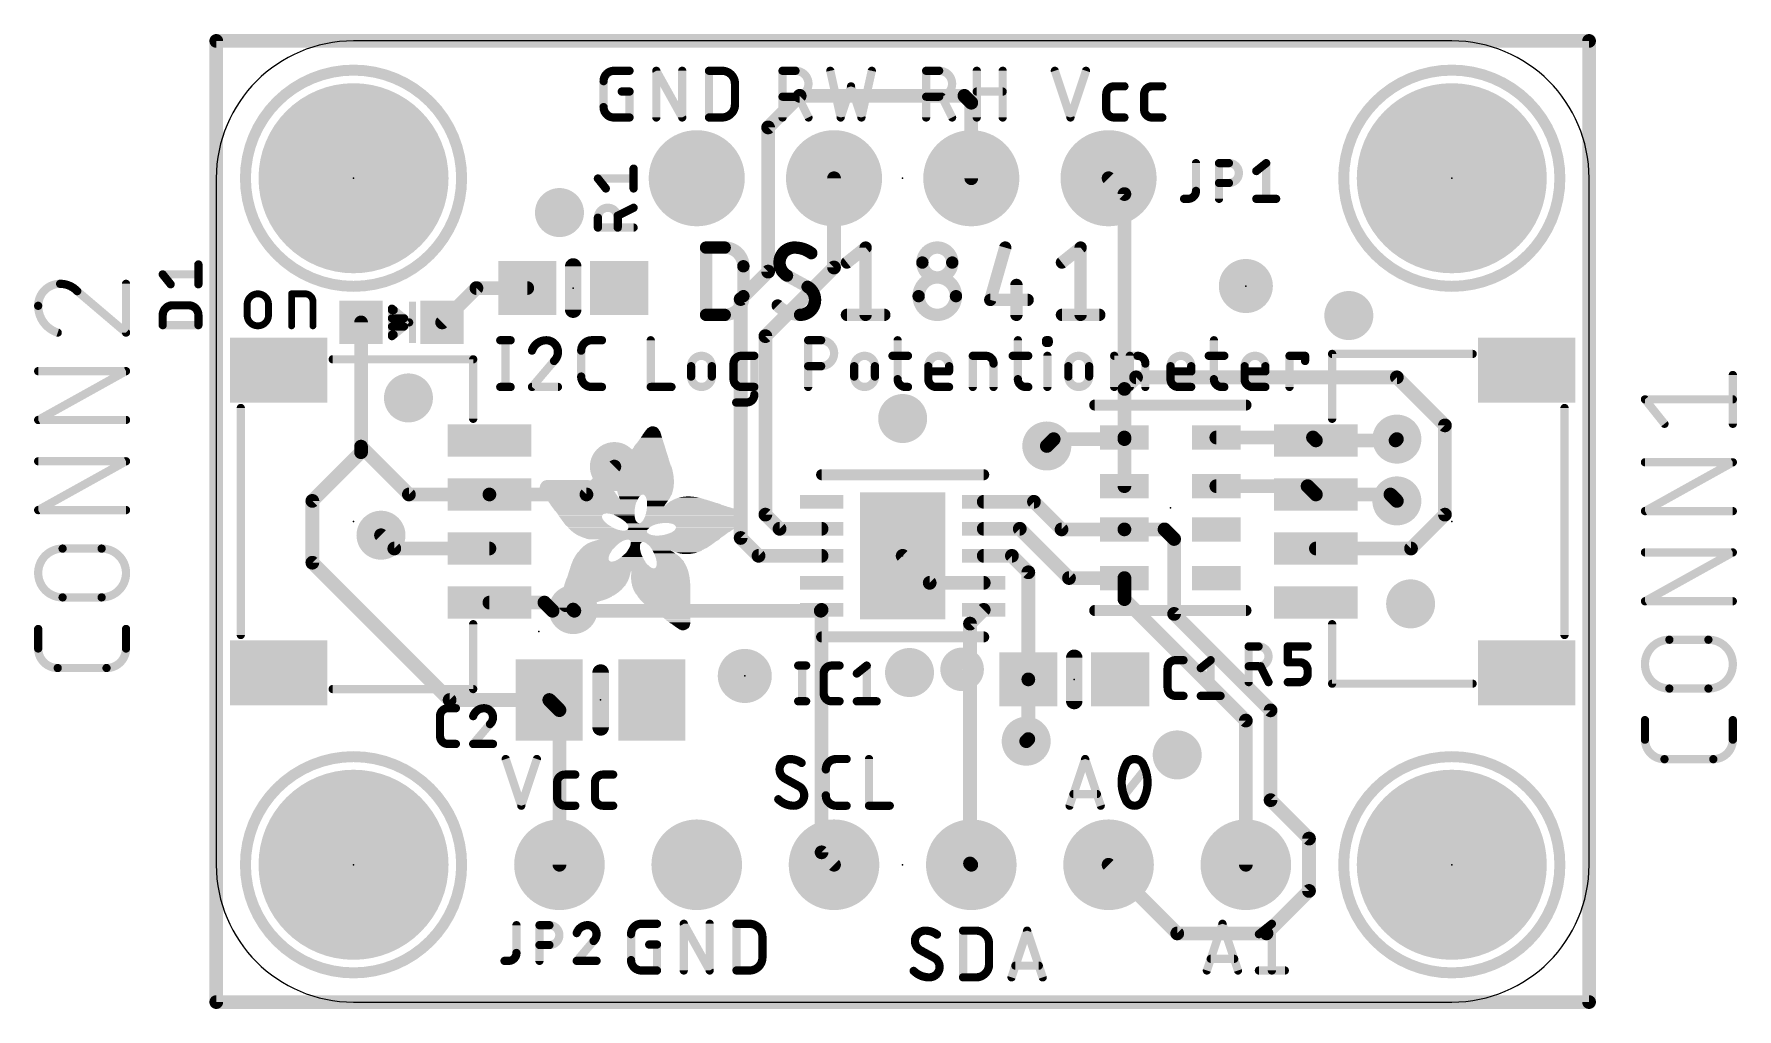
# Model space of a CAD drawing. Extents: x -3.4 to 28.1, y -0.1 to 17.9.
import ezdxf

# ---------------------------------------------------------------- set-up
doc = ezdxf.new("R2010")
doc.units = 0
for name, color, linetype in [('1', 12, 'CONTINUOUS'), ('17', 110, 'CONTINUOUS'), ('18', 110, 'CONTINUOUS'), ('20', 4, 'CONTINUOUS'), ('21', 40, 'CONTINUOUS'), ('23', 53, 'CONTINUOUS'), ('25', 253, 'CONTINUOUS')]:
    doc.layers.add(name, color=color, linetype=linetype)

# ---------------------------------------------------------------- blocks, each defined once
blk = doc.blocks.new('RECT')
blk.add_solid([(-0.5, -0.5), (0.5, -0.5), (-0.5, 0.5), (0.5, 0.5)])
blk = doc.blocks.new('PIE')
at = {"const_width": 0.5}
blk.add_lwpolyline([(0, -0.25, 1), (0, 0.25, 1), (0, -0.25)], format="xyb", dxfattribs=at)
blk = doc.blocks.new('ROUNDP')
at = {"const_width": 0.5}
blk.add_lwpolyline([(0, -0.25, 1), (0, 0.25, 1), (0, -0.25)], format="xyb", dxfattribs=at)
blk = doc.blocks.new('ROUNDV')
at = {"const_width": 0.5}
blk.add_lwpolyline([(0, -0.25, 1), (0, 0.25, 1), (0, -0.25)], format="xyb", dxfattribs=at)

msp = doc.modelspace()

# ---------------------------------------------------------------- linework, layer by layer
at = {"layer": '1', "const_width": 0.254}
for points in [[(0, 17.78), (0, 0)], [(25.4, 17.78), (0, 17.78)], [(25.4, 0), (25.4, 17.78)], [(10.2108, 16.1798), (10.795, 16.764)], [(10.795, 16.764), (13.843, 16.764)], [(13.843, 16.764), (13.97, 16.637)], [(13.97, 16.637), (13.97, 15.24)], [(10.2108, 13.5128), (10.2108, 16.1798)], [(11.43, 13.589), (11.43, 15.24)], [(16.51, 15.24), (16.803, 14.947)], [(16.803, 14.947), (16.803, 11.342)], [(9.7028, 13.0048), (10.2108, 13.5128)], [(10.16, 12.319), (11.43, 13.589)], [(4.179, 12.573), (4.814, 13.208)], [(4.814, 13.208), (5.754, 13.208)], [(9.7028, 8.5852), (9.7028, 13.0048)], [(2.679, 12.573), (2.679, 10.275)], [(10.16, 9.017), (10.16, 12.319)], [(17.018, 11.557), (16.803, 11.342)], [(21.844, 11.557), (17.018, 11.557)], [(22.733, 10.668), (21.844, 11.557)], [(16.803, 11.342), (16.803, 10.444)], [(22.733, 9.017), (22.733, 10.668)], [(2.679, 10.275), (3.564, 9.39)], [(2.679, 10.275), (2.679, 10.172)], [(15.367, 10.287), (15.494, 10.414)], [(15.494, 10.414), (16.803, 10.414)], [(16.803, 10.444), (16.803, 10.414)], [(16.803, 10.414), (16.803, 9.544)], [(18.503, 10.444), (20.292, 10.444)], [(20.292, 10.444), (20.346, 10.39)], [(20.346, 10.39), (21.82, 10.39)], [(21.82, 10.39), (21.844, 10.414)], [(2.679, 10.172), (1.778, 9.271)], [(6.85, 9.39), (7.366, 9.906)], [(3.564, 9.39), (5.054, 9.39)], [(5.054, 9.39), (6.85, 9.39)], [(18.503, 9.544), (20.192, 9.544)], [(20.192, 9.544), (20.346, 9.39)], [(20.346, 9.39), (21.725, 9.39)], [(21.725, 9.39), (21.844, 9.271)], [(1.778, 9.271), (1.778, 8.128)], [(10.422, 8.755), (10.16, 9.017)], [(14.2, 9.255), (15.129, 9.255)], [(15.129, 9.255), (15.64, 8.744)], [(22.106, 8.39), (22.733, 9.017)], [(11.2, 8.755), (10.422, 8.755)], [(14.2, 8.755), (14.867, 8.755)], [(14.867, 8.755), (15.778, 7.844)], [(15.64, 8.744), (16.803, 8.744)], [(16.803, 8.744), (17.545, 8.744)], [(17.545, 8.744), (17.7228, 8.5662)], [(3.294, 8.39), (3.048, 8.636)], [(5.054, 8.39), (3.294, 8.39)], [(10.033, 8.255), (9.7028, 8.5852)], [(17.7228, 8.5662), (17.7228, 7.1808)], [(20.346, 8.39), (22.106, 8.39)], [(1.778, 8.128), (4.318, 5.588)], [(11.2, 8.255), (10.033, 8.255)], [(13.2, 7.755), (12.7, 8.255)], [(14.2, 8.255), (14.7204, 8.255)], [(14.7204, 8.255), (15.025, 7.9504)], [(14.2, 7.755), (13.2, 7.755)], [(15.025, 7.9504), (15.025, 5.969)], [(15.778, 7.844), (16.803, 7.844)], [(16.803, 7.844), (16.803, 7.454)], [(16.803, 7.454), (19.05, 5.207)], [(5.054, 7.39), (6.072, 7.39)], [(6.072, 7.39), (6.223, 7.239)], [(6.223, 7.239), (6.6254, 7.239)], [(6.604, 7.2604), (6.6254, 7.239)], [(6.6254, 7.239), (11.184, 7.239)], [(11.184, 7.239), (11.2, 7.255)], [(11.2, 7.255), (11.2, 2.77)], [(14.2, 7.255), (13.946, 7.001)], [(17.7228, 7.1808), (19.5072, 5.3964)], [(13.946, 7.001), (13.946, 2.564)], [(15.025, 5.969), (15.025, 4.865)], [(4.318, 5.588), (6.162, 5.588)], [(6.162, 5.588), (6.35, 5.4)], [(6.35, 5.4), (6.35, 2.54)], [(19.5072, 5.3964), (19.5072, 3.7352)], [(19.05, 5.207), (19.05, 2.54)], [(15.025, 4.865), (14.986, 4.826)], [(19.5072, 3.7352), (20.2184, 3.024)], [(20.2184, 3.024), (20.2184, 2.056)], [(11.2, 2.77), (11.43, 2.54)], [(13.97, 2.54), (13.946, 2.564)], [(17.78, 1.27), (16.51, 2.54)], [(20.2184, 2.056), (19.4324, 1.27)], [(19.4324, 1.27), (17.78, 1.27)], [(0, 0), (25.4, 0)]]:
    msp.add_lwpolyline(points, dxfattribs=at)
at = {"layer": '1', "const_width": 0.127}
for points in [[(0.0635, 17.78, 1), (-0.0635, 17.78)], [(0, 17.8435, 1), (0, 17.7165)], [(25.4635, 17.78, 1), (25.3365, 17.78)], [(25.4, 17.7165, 1), (25.4, 17.8435)], [(10.795, 16.8275, 1), (10.795, 16.7005)], [(10.8399, 16.7191, 1), (10.7501, 16.8089)], [(13.8879, 16.8089, 1), (13.7981, 16.7191)], [(13.843, 16.7005, 1), (13.843, 16.8275)], [(14.0335, 16.637, 1), (13.9065, 16.637)], [(13.9251, 16.5921, 1), (14.0149, 16.6819)], [(10.2743, 16.1798, 1), (10.1473, 16.1798)], [(10.1659, 16.2247, 1), (10.2557, 16.1349)], [(11.4935, 15.24, 1), (11.3665, 15.24)], [(13.9065, 15.24, 1), (14.0335, 15.24)], [(16.5549, 15.2849, 1), (16.4651, 15.1951)], [(16.8665, 14.947, 1), (16.7395, 14.947)], [(16.7581, 14.9021, 1), (16.8479, 14.9919)], [(10.1473, 13.5128, 1), (10.2743, 13.5128)], [(10.2557, 13.4679, 1), (10.1659, 13.5577)], [(11.3665, 13.589, 1), (11.4935, 13.589)], [(11.4749, 13.5441, 1), (11.3851, 13.6339)], [(4.814, 13.2715, 1), (4.814, 13.1445)], [(4.8589, 13.1631, 1), (4.7691, 13.2529)], [(5.754, 13.1445, 1), (5.754, 13.2715)], [(9.7663, 13.0048, 1), (9.6393, 13.0048)], [(9.6579, 13.0497, 1), (9.7477, 12.9599)], [(2.7425, 12.573, 1), (2.6155, 12.573)], [(4.1341, 12.6179, 1), (4.2239, 12.5281)], [(10.2235, 12.319, 1), (10.0965, 12.319)], [(10.1151, 12.3639, 1), (10.2049, 12.2741)], [(17.018, 11.6205, 1), (17.018, 11.4935)], [(17.0629, 11.5121, 1), (16.9731, 11.6019)], [(21.8889, 11.6019, 1), (21.7991, 11.5121)], [(21.844, 11.4935, 1), (21.844, 11.6205)], [(16.8665, 11.342, 1), (16.7395, 11.342)], [(16.7581, 11.3869, 1), (16.8479, 11.2971)], [(16.7395, 11.342, 1), (16.8665, 11.342)], [(22.7965, 10.668, 1), (22.6695, 10.668)], [(22.6881, 10.6231, 1), (22.7779, 10.7129)], [(2.7239, 10.3199, 1), (2.6341, 10.2301)], [(2.7425, 10.275, 1), (2.6155, 10.275)], [(15.494, 10.4775, 1), (15.494, 10.3505)], [(15.5389, 10.3691, 1), (15.4491, 10.4589)], [(16.8665, 10.444, 1), (16.7395, 10.444)], [(16.8665, 10.414, 1), (16.7395, 10.414)], [(16.7395, 10.444, 1), (16.8665, 10.444)], [(16.7395, 10.414, 1), (16.8665, 10.414)], [(16.803, 10.3505, 1), (16.803, 10.4775)], [(18.503, 10.5075, 1), (18.503, 10.3805)], [(20.3369, 10.4889, 1), (20.2471, 10.3991)], [(20.346, 10.4535, 1), (20.346, 10.3265)], [(20.292, 10.3805, 1), (20.292, 10.5075)], [(20.3011, 10.3451, 1), (20.3909, 10.4349)], [(21.7751, 10.4349, 1), (21.8649, 10.3451)], [(21.8889, 10.3691, 1), (21.7991, 10.4589)], [(21.82, 10.3265, 1), (21.82, 10.4535)], [(2.6155, 10.275, 1), (2.7425, 10.275)], [(2.6155, 10.172, 1), (2.7425, 10.172)], [(2.7239, 10.1271, 1), (2.6341, 10.2169)], [(15.3221, 10.3319, 1), (15.4119, 10.2421)], [(7.4109, 9.8611, 1), (7.3211, 9.9509)], [(3.564, 9.4535, 1), (3.564, 9.3265)], [(3.5191, 9.3451, 1), (3.6089, 9.4349)], [(5.054, 9.4535, 1), (5.054, 9.3265)], [(5.054, 9.3265, 1), (5.054, 9.4535)], [(6.8051, 9.4349, 1), (6.8949, 9.3451)], [(6.85, 9.3265, 1), (6.85, 9.4535)], [(16.7395, 9.544, 1), (16.8665, 9.544)], [(18.503, 9.6075, 1), (18.503, 9.4805)], [(20.2369, 9.5889, 1), (20.1471, 9.4991)], [(20.192, 9.4805, 1), (20.192, 9.6075)], [(20.346, 9.4535, 1), (20.346, 9.3265)], [(20.3011, 9.3451, 1), (20.3909, 9.4349)], [(21.7699, 9.4349, 1), (21.6801, 9.3451)], [(21.725, 9.3265, 1), (21.725, 9.4535)], [(1.8415, 9.271, 1), (1.7145, 9.271)], [(1.7331, 9.3159, 1), (1.8229, 9.2261)], [(10.2049, 9.0619, 1), (10.1151, 8.9721)], [(14.2, 9.3185, 1), (14.2, 9.1915)], [(15.1739, 9.2999, 1), (15.0841, 9.2101)], [(15.129, 9.1915, 1), (15.129, 9.3185)], [(21.7991, 9.2261, 1), (21.8889, 9.3159)], [(22.7779, 8.9721, 1), (22.6881, 9.0619)], [(10.0965, 9.017, 1), (10.2235, 9.017)], [(10.422, 8.8185, 1), (10.422, 8.6915)], [(10.3771, 8.7101, 1), (10.4669, 8.7999)], [(11.2, 8.6915, 1), (11.2, 8.8185)], [(14.2, 8.8185, 1), (14.2, 8.6915)], [(14.9119, 8.7999, 1), (14.8221, 8.7101)], [(14.867, 8.6915, 1), (14.867, 8.8185)], [(15.64, 8.8075, 1), (15.64, 8.6805)], [(15.5951, 8.6991, 1), (15.6849, 8.7889)], [(16.803, 8.8075, 1), (16.803, 8.6805)], [(16.803, 8.6805, 1), (16.803, 8.8075)], [(17.5899, 8.7889, 1), (17.5001, 8.6991)], [(17.545, 8.6805, 1), (17.545, 8.8075)], [(22.6695, 9.017, 1), (22.7965, 9.017)], [(3.0929, 8.6809, 1), (3.0031, 8.5911)], [(3.294, 8.4535, 1), (3.294, 8.3265)], [(5.054, 8.3265, 1), (5.054, 8.4535)], [(9.7477, 8.6301, 1), (9.6579, 8.5403)], [(9.6393, 8.5852, 1), (9.7663, 8.5852)], [(17.7863, 8.5662, 1), (17.6593, 8.5662)], [(17.6779, 8.5213, 1), (17.7677, 8.6111)], [(20.346, 8.4535, 1), (20.346, 8.3265)], [(22.106, 8.3265, 1), (22.106, 8.4535)], [(1.8229, 8.1729, 1), (1.7331, 8.0831)], [(3.2491, 8.3451, 1), (3.3389, 8.4349)], [(10.033, 8.3185, 1), (10.033, 8.1915)], [(9.9881, 8.2101, 1), (10.0779, 8.2999)], [(11.2, 8.1915, 1), (11.2, 8.3185)], [(12.7449, 8.2999, 1), (12.6551, 8.2101)], [(14.2, 8.3185, 1), (14.2, 8.1915)], [(14.7653, 8.2999, 1), (14.6755, 8.2101)], [(14.7204, 8.1915, 1), (14.7204, 8.3185)], [(22.0611, 8.4349, 1), (22.1509, 8.3451)], [(1.7145, 8.128, 1), (1.8415, 8.128)], [(13.2, 7.8185, 1), (13.2, 7.6915)], [(14.2, 7.6915, 1), (14.2, 7.8185)], [(15.0885, 7.9504, 1), (14.9615, 7.9504)], [(14.9801, 7.9055, 1), (15.0699, 7.9953)], [(15.778, 7.9075, 1), (15.778, 7.7805)], [(15.7331, 7.7991, 1), (15.8229, 7.8889)], [(16.8665, 7.844, 1), (16.7395, 7.844)], [(16.803, 7.7805, 1), (16.803, 7.9075)], [(13.1551, 7.7101, 1), (13.2449, 7.7999)], [(16.8479, 7.4989, 1), (16.7581, 7.4091)], [(5.054, 7.4535, 1), (5.054, 7.3265)], [(6.1169, 7.4349, 1), (6.0271, 7.3451)], [(6.072, 7.3265, 1), (6.072, 7.4535)], [(6.223, 7.3025, 1), (6.223, 7.1755)], [(6.1781, 7.1941, 1), (6.2679, 7.2839)], [(6.6489, 7.3053, 1), (6.5591, 7.2155)], [(6.6254, 7.3025, 1), (6.6254, 7.1755)], [(6.5805, 7.1941, 1), (6.6703, 7.2839)], [(6.6254, 7.1755, 1), (6.6254, 7.3025)], [(11.1391, 7.2839, 1), (11.2289, 7.1941)], [(11.2635, 7.255, 1), (11.1365, 7.255)], [(11.2449, 7.2101, 1), (11.1551, 7.2999)], [(11.184, 7.1755, 1), (11.184, 7.3025)], [(14.2449, 7.2101, 1), (14.1551, 7.2999)], [(16.7395, 7.454, 1), (16.8665, 7.454)], [(17.7677, 7.2257, 1), (17.6779, 7.1359)], [(14.0095, 7.001, 1), (13.8825, 7.001)], [(13.9011, 7.0459, 1), (13.9909, 6.9561)], [(17.6593, 7.1808, 1), (17.7863, 7.1808)], [(15.0885, 5.969, 1), (14.9615, 5.969)], [(14.9615, 5.969, 1), (15.0885, 5.969)], [(4.318, 5.6515, 1), (4.318, 5.5245)], [(4.2731, 5.5431, 1), (4.3629, 5.6329)], [(6.2069, 5.6329, 1), (6.1171, 5.5431)], [(6.162, 5.5245, 1), (6.162, 5.6515)], [(6.4135, 5.4, 1), (6.2865, 5.4)], [(6.3051, 5.3551, 1), (6.3949, 5.4449)], [(19.5707, 5.3964, 1), (19.4437, 5.3964)], [(19.4623, 5.3515, 1), (19.5521, 5.4413)], [(19.1135, 5.207, 1), (18.9865, 5.207)], [(19.0051, 5.1621, 1), (19.0949, 5.2519)], [(14.9411, 4.8709, 1), (15.0309, 4.7811)], [(14.9615, 4.865, 1), (15.0885, 4.865)], [(15.0699, 4.8201, 1), (14.9801, 4.9099)], [(19.5521, 3.7801, 1), (19.4623, 3.6903)], [(19.4437, 3.7352, 1), (19.5707, 3.7352)], [(20.2819, 3.024, 1), (20.1549, 3.024)], [(11.2449, 2.8149, 1), (11.1551, 2.7251)], [(20.1735, 2.9791, 1), (20.2633, 3.0689)], [(6.2865, 2.54, 1), (6.4135, 2.54)], [(11.1365, 2.77, 1), (11.2635, 2.77)], [(11.3851, 2.4951, 1), (11.4749, 2.5849)], [(13.9909, 2.6089, 1), (13.9011, 2.5191)], [(13.8825, 2.564, 1), (14.0095, 2.564)], [(13.9251, 2.4951, 1), (14.0149, 2.5849)], [(16.5549, 2.5849, 1), (16.4651, 2.4951)], [(18.9865, 2.54, 1), (19.1135, 2.54)], [(20.1549, 2.056, 1), (20.2819, 2.056)], [(20.2633, 2.0111, 1), (20.1735, 2.1009)], [(17.78, 1.3335, 1), (17.78, 1.2065)], [(17.7351, 1.2251, 1), (17.8249, 1.3149)], [(19.3875, 1.3149, 1), (19.4773, 1.2251)], [(19.4324, 1.2065, 1), (19.4324, 1.3335)], [(0, 0.0635, 1), (0, -0.0635)], [(-0.0635, 0, 1), (0.0635, 0)], [(25.3365, 0, 1), (25.4635, 0)], [(25.4, -0.0635, 1), (25.4, 0.0635)]]:
    msp.add_lwpolyline(points, format="xyb", dxfattribs=at)
at = {"layer": '20'}
for p, q in [((22.86, 17.78), (2.54, 17.78)), ((0, 15.24), (0, 2.54)), ((25.4, 2.54), (25.4, 15.24)), ((2.54, 0), (22.86, 0))]:
    msp.add_line(p, q, dxfattribs=at)
for centre, start, end in [((2.54, 15.24), 90, 180), ((22.86, 15.24), 0, 90), ((2.54, 2.54), 180, 270), ((22.86, 2.54), 270, 0)]:
    msp.add_arc(centre, 2.54, start, end, dxfattribs=at)
at = {"layer": '21'}
for points, const_width in [([(2.54, 13.24, 1), (2.54, 17.24, 1), (2.54, 13.24)], 0.2032), ([(22.86, 13.24, 1), (22.86, 17.24, 1), (22.86, 13.24)], 0.2032), ([(7.3587, 17.2276, 0.4142), (7.1668, 17.0356)], 0.1524), ([(7.2049, 17.0356, 1), (7.1287, 17.0356)], 0.0762), ([(7.1287, 17.0356, 1), (7.2049, 17.0356)], 0.0762), ([(7.3587, 17.2657, 1), (7.3587, 17.1895)], 0.0762), ([(7.3587, 17.1895, 1), (7.3587, 17.2656)], 0.0762), ([(7.6465, 17.1895, 1), (7.6465, 17.2657)], 0.0762), ([(8.1802, 17.2276, 1), (8.104, 17.2276)], 0.0762), ([(8.1754, 17.2461, 1), (8.1088, 17.209)], 0.0762), ([(8.66, 17.2276, 1), (8.5838, 17.2276)], 0.0762), ([(9.1556, 17.2276, 1), (9.0794, 17.2276)], 0.0762), ([(9.1175, 17.2657, 1), (9.1175, 17.1895)], 0.0762), ([(9.5972, 16.9877, 0.4142), (9.3574, 17.2276)], 0.1524), ([(9.3574, 17.2657, 1), (9.3574, 17.1895)], 0.0762), ([(9.3574, 17.1895, 1), (9.3574, 17.2657)], 0.0762), ([(9.6353, 16.9877, 1), (9.5591, 16.9877)], 0.0762), ([(9.5591, 16.9877, 1), (9.6353, 16.9877)], 0.0762), ([(10.5153, 17.2276, 1), (10.4391, 17.2276)], 0.0762), ([(10.4772, 17.2657, 1), (10.4772, 17.1895)], 0.0762), ([(10.7171, 16.7478, 1), (10.7171, 17.2276)], 0.1524), ([(10.7171, 17.2657, 1), (10.7171, 17.1895)], 0.0762), ([(10.7171, 17.1895, 1), (10.7171, 17.2657)], 0.0762), ([(11.3983, 17.2358, 1), (11.3239, 17.2193)], 0.0762), ([(11.7811, 16.9517, 1), (11.7088, 16.9276)], 0.0762), ([(11.7811, 16.9276, 1), (11.7088, 16.9517)], 0.0762), ([(12.166, 17.2193, 1), (12.0916, 17.2358)], 0.0762), ([(13.173, 17.2276, 1), (13.0968, 17.2276)], 0.0762), ([(13.1349, 17.2657, 1), (13.1349, 17.1895)], 0.0762), ([(13.3748, 16.7478, 1), (13.3748, 17.2276)], 0.1524), ([(13.3748, 17.2657, 1), (13.3748, 17.1895)], 0.0762), ([(13.3748, 17.1895, 1), (13.3748, 17.2657)], 0.0762), ([(14.1094, 17.2276, 1), (14.0332, 17.2276)], 0.0762), ([(14.5892, 17.2276, 1), (14.513, 17.2276)], 0.0762), ([(15.5522, 17.2396, 1), (15.48, 17.2155)], 0.0762), ([(16.128, 17.2155, 1), (16.0557, 17.2396)], 0.0762), ([(16.611, 16.9397, 0.4142), (16.467, 16.7958)], 0.1524), ([(16.611, 16.9778, 1), (16.611, 16.9016)], 0.0762), ([(16.611, 16.9016, 1), (16.611, 16.9778)], 0.0762), ([(16.8029, 16.9016, 1), (16.8029, 16.9778)], 0.0762), ([(17.312, 16.9397, 0.4142), (17.1681, 16.7958)], 0.1524), ([(17.312, 16.9778, 1), (17.312, 16.9016)], 0.0762), ([(17.312, 16.9016, 1), (17.312, 16.9778)], 0.0762), ([(17.5039, 16.9016, 1), (17.5039, 16.9778)], 0.0762), ([(7.5026, 16.8818, 1), (7.5026, 16.8056)], 0.0762), ([(7.6846, 16.8437, 1), (7.6084, 16.8437)], 0.0762), ([(7.6465, 16.8056, 1), (7.6465, 16.8818)], 0.0762), ([(10.4772, 16.7859, 1), (10.4772, 16.7097)], 0.0762), ([(10.7171, 16.7859, 1), (10.7171, 16.7097)], 0.0762), ([(10.7171, 16.7097, 1), (10.7171, 16.7859)], 0.0762), ([(10.7992, 16.7648, 1), (10.731, 16.7307)], 0.0762), ([(13.1349, 16.7859, 1), (13.1349, 16.7097)], 0.0762), ([(13.3748, 16.7859, 1), (13.3748, 16.7097)], 0.0762), ([(13.3748, 16.7097, 1), (13.3748, 16.7859)], 0.0762), ([(13.4569, 16.7648, 1), (13.3887, 16.7307)], 0.0762), ([(14.0713, 16.8818, 1), (14.0713, 16.8056)], 0.0762), ([(14.5511, 16.8056, 1), (14.5511, 16.8818)], 0.0762), ([(16.5051, 16.7958, 1), (16.4289, 16.7958)], 0.0762), ([(16.4289, 16.7958, 1), (16.5051, 16.7958)], 0.0762), ([(17.2062, 16.7958, 1), (17.13, 16.7958)], 0.0762), ([(17.13, 16.7958, 1), (17.2062, 16.7958)], 0.0762), ([(7.1668, 16.5559, 0.4142), (7.3587, 16.3639)], 0.1524), ([(7.2049, 16.5559, 1), (7.1287, 16.5559)], 0.0762), ([(7.1287, 16.5559, 1), (7.2049, 16.5559)], 0.0762), ([(7.3587, 16.402, 1), (7.3587, 16.3258)], 0.0762), ([(7.3587, 16.3258, 1), (7.3587, 16.402)], 0.0762), ([(7.6084, 16.3639, 1), (7.6846, 16.3639)], 0.0762), ([(7.6465, 16.3258, 1), (7.6465, 16.402)], 0.0762), ([(8.104, 16.3639, 1), (8.1802, 16.3639)], 0.0762), ([(8.5838, 16.3639, 1), (8.66, 16.3639)], 0.0762), ([(8.5886, 16.3454, 1), (8.6552, 16.3825)], 0.0762), ([(9.1175, 16.402, 1), (9.1175, 16.3258)], 0.0762), ([(9.0794, 16.3639, 1), (9.1556, 16.3639)], 0.0762), ([(9.3574, 16.3639, 0.4142), (9.5972, 16.6038)], 0.1524), ([(9.3574, 16.402, 1), (9.3574, 16.3258)], 0.0762), ([(9.3574, 16.3258, 1), (9.3574, 16.402)], 0.0762), ([(9.6353, 16.6038, 1), (9.5591, 16.6038)], 0.0762), ([(9.5591, 16.6038, 1), (9.6353, 16.6038)], 0.0762), ([(10.4391, 16.3639, 1), (10.5153, 16.3639)], 0.0762), ([(10.9229, 16.3469, 1), (10.9911, 16.381)], 0.0762), ([(11.5169, 16.376, 1), (11.5892, 16.3519)], 0.0762), ([(11.5159, 16.3557, 1), (11.5902, 16.3722)], 0.0762), ([(11.8997, 16.3722, 1), (11.9741, 16.3557)], 0.0762), ([(11.9007, 16.3519, 1), (11.973, 16.376)], 0.0762), ([(13.0968, 16.3639, 1), (13.173, 16.3639)], 0.0762), ([(13.5806, 16.3469, 1), (13.6488, 16.381)], 0.0762), ([(14.0332, 16.3639, 1), (14.1094, 16.3639)], 0.0762), ([(14.513, 16.3639, 1), (14.5892, 16.3639)], 0.0762), ([(15.7678, 16.376, 1), (15.8401, 16.3519)], 0.0762), ([(15.7678, 16.3519, 1), (15.8401, 16.376)], 0.0762), ([(16.467, 16.5079, 0.4142), (16.611, 16.3639)], 0.1524), ([(16.5051, 16.5079, 1), (16.4289, 16.5079)], 0.0762), ([(16.4289, 16.5079, 1), (16.5051, 16.5079)], 0.0762), ([(16.611, 16.402, 1), (16.611, 16.3258)], 0.0762), ([(16.611, 16.3258, 1), (16.611, 16.402)], 0.0762), ([(16.8029, 16.3258, 1), (16.8029, 16.402)], 0.0762), ([(17.1681, 16.5079, 0.4142), (17.312, 16.3639)], 0.1524), ([(17.2062, 16.5079, 1), (17.13, 16.5079)], 0.0762), ([(17.13, 16.5079, 1), (17.2062, 16.5079)], 0.0762), ([(17.312, 16.402, 1), (17.312, 16.3258)], 0.0762), ([(17.312, 16.3258, 1), (17.312, 16.402)], 0.0762), ([(17.5039, 16.3258, 1), (17.5039, 16.402)], 0.0762), ([(9.1188, 13.9573, 1), (9.0045, 13.9573)], 0.1143), ([(9.0617, 14.0145, 1), (9.0617, 13.9002)], 0.1143), ([(9.7531, 13.6116, 0.4142), (9.4074, 13.9573)], 0.2286), ([(9.4074, 14.0145, 1), (9.4074, 13.9002)], 0.1143), ([(9.4074, 13.9002, 1), (9.4074, 14.0145)], 0.1143), ([(10.6987, 13.9573, 0.4142), (10.4221, 13.6807)], 0.2286), ([(11.0099, 13.8536, 0.1623), (10.6987, 13.9573)], 0.2286), ([(10.6987, 14.0144, 1), (10.6987, 13.9002)], 0.1143), ([(10.6987, 13.9001, 1), (10.6987, 14.0144)], 0.1143), ([(10.9756, 13.8079, 1), (11.0442, 13.8993)], 0.1143), ([(12.0721, 13.9573, 1), (11.9578, 13.9573)], 0.1143), ([(12.0507, 13.9127, 1), (11.9793, 14.0019)], 0.1143), ([(13.6174, 13.6807, 1), (13.0643, 13.6807)], 0.2286), ([(14.6525, 13.9416, 1), (14.5426, 13.973)], 0.1143), ([(16.0497, 13.9573, 1), (15.9354, 13.9573)], 0.1143), ([(16.0283, 13.9127, 1), (15.9569, 14.0019)], 0.1143), ([(6.6802, 13.608, 1), (6.5278, 13.608)], 0.1524), ([(9.8103, 13.6116, 1), (9.696, 13.6116)], 0.1143), ([(9.696, 13.6116, 1), (9.8103, 13.6116)], 0.1143), ([(10.4221, 13.6807, 0.2656), (10.5604, 13.4387)], 0.2286), ([(10.4793, 13.6807, 1), (10.365, 13.6807)], 0.1143), ([(10.365, 13.6807, 1), (10.4793, 13.6807)], 0.1143), ([(10.5878, 13.4889, 1), (10.5331, 13.3885)], 0.1143), ([(11.6335, 13.7253, 1), (11.7049, 13.6361)], 0.1143), ([(13.1214, 13.6807, 1), (13.0071, 13.6807)], 0.1143), ([(13.0071, 13.6807, 1), (13.1214, 13.6807)], 0.1143), ([(13.0643, 13.6807, 1), (13.6174, 13.6807)], 0.2286), ([(13.6746, 13.6807, 1), (13.5603, 13.6807)], 0.1143), ([(13.5603, 13.6807, 1), (13.6746, 13.6807)], 0.1143), ([(15.6112, 13.7253, 1), (15.6826, 13.6361)], 0.1143), ([(10.5314, 13.3895, 1), (10.5894, 13.488)], 0.1143), ([(11.079, 12.9893, 0.2656), (10.9407, 13.2313)], 0.2286), ([(10.9697, 13.2805, 1), (10.9117, 13.182)], 0.1143), ([(10.9134, 13.1811, 1), (10.9681, 13.2815)], 0.1143), ([(13.6866, 13.0584, 1), (12.9951, 13.0584)], 0.2286), ([(14.8622, 13.2659, 1), (14.7479, 13.2659)], 0.1143), ([(0.6033, 12.9046, 1), (0.5397, 12.9046)], 0.0635), ([(0.5397, 12.9046, 1), (0.6033, 12.9046)], 0.0635), ([(0.9666, 12.9046, 1), (0.5715, 12.9046)], 0.127), ([(0.9984, 12.9046, 1), (0.9349, 12.9046)], 0.0635), ([(0.9349, 12.9046, 1), (0.9984, 12.9046)], 0.0635), ([(1.4262, 13.1022, 1), (1.3627, 13.1022)], 0.0635), ([(1.3945, 13.1339, 1), (1.3945, 13.0704)], 0.0635), ([(1.7896, 12.954, 0.4142), (1.6414, 13.1022)], 0.127), ([(1.6414, 13.1339, 1), (1.6414, 13.0704)], 0.0635), ([(1.6414, 13.0704, 1), (1.6414, 13.1339)], 0.0635), ([(1.8213, 12.954, 1), (1.7578, 12.954)], 0.0635), ([(1.7578, 12.954, 1), (1.8213, 12.954)], 0.0635), ([(9.4074, 12.7127, 0.4142), (9.7531, 13.0584)], 0.2286), ([(9.8103, 13.0584, 1), (9.696, 13.0584)], 0.1143), ([(9.696, 13.0584, 1), (9.8103, 13.0584)], 0.1143), ([(10.3876, 12.8856, 0.2), (10.8024, 12.7127)], 0.2286), ([(10.4281, 12.9258, 1), (10.347, 12.8453)], 0.1143), ([(10.8024, 12.7127, 0.4142), (11.079, 12.9893)], 0.2286), ([(11.1362, 12.9893, 1), (11.0219, 12.9893)], 0.1143), ([(11.0219, 12.9893, 1), (11.1362, 12.9893)], 0.1143), ([(12.9951, 13.0584, 1), (13.6866, 13.0584)], 0.2286), ([(13.0523, 13.0584, 1), (12.938, 13.0584)], 0.1143), ([(12.938, 13.0584, 1), (13.0523, 13.0584)], 0.1143), ([(13.7437, 13.0584, 1), (13.6294, 13.0584)], 0.1143), ([(13.6294, 13.0584, 1), (13.7437, 13.0584)], 0.1143), ([(14.321, 13.0464, 1), (14.321, 12.9321)], 0.1143), ([(14.266, 13.005, 1), (14.3759, 12.9736)], 0.1143), ([(15.0124, 12.9321, 1), (15.0124, 13.0464)], 0.1143), ([(0.5397, 12.7071, 1), (0.6033, 12.7071)], 0.0635), ([(0.5715, 12.7071, 1), (0.9666, 12.7071)], 0.127), ([(0.6032, 12.7071, 1), (0.5397, 12.7071)], 0.0635), ([(0.9984, 12.7071, 1), (0.9349, 12.7071)], 0.0635), ([(0.9349, 12.7071, 1), (0.9984, 12.7071)], 0.0635), ([(3.275, 12.8568, 1), (3.2274, 12.7972)], 0.0762), ([(3.2893, 12.827, 1), (3.2131, 12.827)], 0.0762), ([(3.2512, 12.8397, 1), (3.2512, 12.7635)], 0.0762), ([(3.2512, 12.6873, 1), (3.2512, 12.6111)], 0.0762), ([(3.283, 12.7635, 1), (3.283, 12.8397)], 0.0762), ([(3.4735, 12.6111, 1), (3.4735, 12.6873)], 0.0762), ([(3.5925, 12.5432, 1), (3.5449, 12.6028)], 0.0762), ([(3.5449, 12.5432, 1), (3.5925, 12.6028)], 0.0762), ([(6.5278, 12.808, 1), (6.6802, 12.808)], 0.1524), ([(9.0617, 12.7698, 1), (9.0617, 12.6555)], 0.1143), ([(9.0045, 12.7127, 1), (9.1188, 12.7127)], 0.1143), ([(9.4074, 12.7698, 1), (9.4074, 12.6555)], 0.1143), ([(9.4074, 12.6555, 1), (9.4074, 12.7698)], 0.1143), ([(10.8024, 12.7698, 1), (10.8024, 12.6555)], 0.1143), ([(10.8024, 12.6556, 1), (10.8024, 12.7698)], 0.1143), ([(11.6692, 12.7698, 1), (11.6692, 12.6555)], 0.1143), ([(11.9578, 12.7127, 1), (12.0721, 12.7127)], 0.1143), ([(12.3607, 12.6555, 1), (12.3607, 12.7698)], 0.1143), ([(14.7479, 12.7127, 1), (14.8622, 12.7127)], 0.1143), ([(15.6469, 12.7698, 1), (15.6469, 12.6555)], 0.1143), ([(15.9354, 12.7127, 1), (16.0497, 12.7127)], 0.1143), ([(16.3383, 12.6555, 1), (16.3383, 12.7698)], 0.1143), ([(1.3627, 12.5095, 1), (1.4262, 12.5095)], 0.0635), ([(1.7578, 12.5095, 1), (1.8213, 12.5095)], 0.0635), ([(3.2512, 12.5349, 1), (3.2512, 12.4587)], 0.0762), ([(3.2512, 12.3825, 1), (3.2512, 12.3063)], 0.0762), ([(3.2274, 12.3488, 1), (3.275, 12.2892)], 0.0762), ([(3.2131, 12.319, 1), (3.2893, 12.319)], 0.0762), ([(3.283, 12.3063, 1), (3.283, 12.3825)], 0.0762), ([(3.4735, 12.4587, 1), (3.4735, 12.5349)], 0.0762), ([(5.2546, 12.2809, 1), (5.2546, 12.2047)], 0.0762), ([(5.3886, 12.2428, 1), (5.3124, 12.2428)], 0.0762), ([(5.4465, 12.2047, 1), (5.4465, 12.2809)], 0.0762), ([(6.106, 12.2428, 0.3252), (5.8422, 12.0509)], 0.1524), ([(6.3219, 12.0269, 0.4142), (6.106, 12.2428)], 0.1524), ([(6.106, 12.2809, 1), (6.106, 12.2047)], 0.0762), ([(6.106, 12.2047, 1), (6.106, 12.2809)], 0.0762), ([(6.9447, 12.2428, 0.4142), (6.7527, 12.0509)], 0.1524), ([(6.9447, 12.2809, 1), (6.9447, 12.2047)], 0.0762), ([(6.9447, 12.2047, 1), (6.9447, 12.2809)], 0.0762), ([(7.1366, 12.2047, 1), (7.1366, 12.2809)], 0.0762), ([(8.0774, 12.2428, 1), (8.0012, 12.2428)], 0.0762), ([(10.9899, 12.2428, 1), (10.9137, 12.2428)], 0.0762), ([(10.9518, 12.2809, 1), (10.9518, 12.2047)], 0.0762), ([(11.1917, 11.763, 1), (11.1917, 12.2428)], 0.1524), ([(11.1917, 12.2809, 1), (11.1917, 12.2047)], 0.0762), ([(11.1917, 12.2047, 1), (11.1917, 12.2809)], 0.0762), ([(12.6452, 12.2428, 1), (12.569, 12.2428)], 0.0762), ([(14.8702, 12.2428, 1), (14.794, 12.2428)], 0.0762), ([(15.3925, 12.2428, 1), (15.3163, 12.2428)], 0.0762), ([(15.3544, 12.2809, 1), (15.3544, 12.2047)], 0.0762), ([(15.4405, 12.2428, 1), (15.3643, 12.2428)], 0.0762), ([(15.4024, 12.2047, 1), (15.4024, 12.2809)], 0.0762), ([(18.4973, 12.2428, 1), (18.4211, 12.2428)], 0.0762), ([(5.8059, 12.0626, 1), (5.8784, 12.0391)], 0.0762), ([(6.25, 11.859, 0.2053), (6.3219, 12.0269)], 0.1524), ([(6.36, 12.0269, 1), (6.2838, 12.0269)], 0.0762), ([(6.2838, 12.0269, 1), (6.36, 12.0269)], 0.0762), ([(6.7908, 12.0509, 1), (6.7146, 12.0509)], 0.0762), ([(6.7146, 12.0509, 1), (6.7908, 12.0509)], 0.0762), ([(9.1695, 11.763, 1), (8.7857, 11.763)], 0.1524), ([(9.7154, 11.9549, 0.4142), (9.5714, 11.811)], 0.1524), ([(9.7154, 11.993, 1), (9.7154, 11.9168)], 0.0762), ([(9.7154, 11.9168, 1), (9.7154, 11.993)], 0.0762), ([(9.9934, 11.9549, 1), (9.9172, 11.9549)], 0.0762), ([(9.9553, 11.9168, 1), (9.9553, 11.993)], 0.0762), ([(12.1871, 11.763, 1), (11.8032, 11.763)], 0.1524), ([(12.5111, 11.993, 1), (12.5111, 11.9168)], 0.0762), ([(12.799, 11.9168, 1), (12.799, 11.993)], 0.0762), ([(13.5586, 11.763, 1), (13.1748, 11.763)], 0.1524), ([(14.0359, 11.9549, 1), (13.9597, 11.9549)], 0.0762), ([(13.9978, 11.993, 1), (13.9978, 11.9168)], 0.0762), ([(14.3816, 11.811, 0.4142), (14.2377, 11.9549)], 0.1524), ([(14.2377, 11.993, 1), (14.2377, 11.9168)], 0.0762), ([(14.2377, 11.9168, 1), (14.2377, 11.993)], 0.0762), ([(14.7362, 11.993, 1), (14.7362, 11.9168)], 0.0762), ([(15.024, 11.9168, 1), (15.024, 11.993)], 0.0762), ([(15.3544, 12.2329, 1), (15.3544, 12.1567)], 0.0762), ([(15.3163, 12.1948, 1), (15.3925, 12.1948)], 0.0762), ([(15.4165, 11.9549, 1), (15.3403, 11.9549)], 0.0762), ([(15.3643, 12.1948, 1), (15.4405, 12.1948)], 0.0762), ([(15.4024, 12.1567, 1), (15.4024, 12.2329)], 0.0762), ([(16.1494, 11.763, 1), (15.7656, 11.763)], 0.1524), ([(16.6526, 11.9549, 1), (16.5764, 11.9549)], 0.0762), ([(16.6145, 11.993, 1), (16.6145, 11.9168)], 0.0762), ([(16.9405, 11.9549, 1), (16.8643, 11.9549)], 0.0762), ([(17.1903, 11.811, 0.4142), (17.0463, 11.9549)], 0.1524), ([(17.0463, 11.993, 1), (17.0463, 11.9168)], 0.0762), ([(17.0463, 11.9168, 1), (17.0463, 11.993)], 0.0762), ([(18.0392, 11.763, 1), (17.6554, 11.763)], 0.1524), ([(18.3633, 11.993, 1), (18.3633, 11.9168)], 0.0762), ([(18.6511, 11.9168, 1), (18.6511, 11.993)], 0.0762), ([(19.4108, 11.763, 1), (19.027, 11.763)], 0.1524), ([(19.8957, 11.9549, 1), (19.8195, 11.9549)], 0.0762), ([(19.8576, 11.993, 1), (19.8576, 11.9168)], 0.0762), ([(20.1835, 11.9549, 1), (20.1073, 11.9549)], 0.0762), ([(20.1454, 11.9168, 1), (20.1454, 11.993)], 0.0762), ([(20.6841, 11.99, 1), (20.6079, 11.99)], 0.0762), ([(20.646, 12.0281, 1), (20.646, 11.9519)], 0.0762), ([(23.246, 11.9519, 1), (23.246, 12.0281)], 0.0762), ([(2.154, 11.9281, 1), (2.154, 11.8519)], 0.0762), ([(4.7921, 11.89, 1), (4.7159, 11.89)], 0.0762), ([(4.754, 11.8519, 1), (4.754, 11.9281)], 0.0762), ([(6.2237, 11.8866, 1), (6.2763, 11.8314)], 0.0762), ([(6.279, 11.8343, 1), (6.2209, 11.8837)], 0.0762), ([(8.8238, 11.763, 1), (8.7476, 11.763)], 0.0762), ([(8.7476, 11.763, 1), (8.8238, 11.763)], 0.0762), ([(9.1314, 11.763, 1), (9.2076, 11.763)], 0.0762), ([(9.2077, 11.763, 1), (9.1315, 11.763)], 0.0762), ([(9.6095, 11.811, 1), (9.5333, 11.811)], 0.0762), ([(9.5333, 11.811, 1), (9.6095, 11.811)], 0.0762), ([(10.9518, 11.8011, 1), (10.9518, 11.7249)], 0.0762), ([(11.1917, 11.8011, 1), (11.1917, 11.7249)], 0.0762), ([(11.1917, 11.7249, 1), (11.1917, 11.8011)], 0.0762), ([(11.8413, 11.763, 1), (11.7651, 11.763)], 0.0762), ([(11.7651, 11.763, 1), (11.8413, 11.763)], 0.0762), ([(12.2252, 11.763, 1), (12.149, 11.763)], 0.0762), ([(12.149, 11.763, 1), (12.2252, 11.763)], 0.0762), ([(13.2129, 11.763, 1), (13.1367, 11.763)], 0.0762), ([(13.1367, 11.763, 1), (13.2129, 11.763)], 0.0762), ([(13.1748, 11.7052, 1), (13.1748, 11.629)], 0.0762), ([(13.5205, 11.763, 1), (13.5967, 11.763)], 0.0762), ([(13.5968, 11.763, 1), (13.5206, 11.763)], 0.0762), ([(13.5206, 11.6671, 1), (13.5968, 11.6671)], 0.0762), ([(13.5587, 11.629, 1), (13.5587, 11.7052)], 0.0762), ([(14.4197, 11.811, 1), (14.3435, 11.811)], 0.0762), ([(14.3435, 11.811, 1), (14.4197, 11.811)], 0.0762), ([(15.8037, 11.763, 1), (15.7275, 11.763)], 0.0762), ([(15.7275, 11.763, 1), (15.8037, 11.763)], 0.0762), ([(16.1875, 11.763, 1), (16.1113, 11.763)], 0.0762), ([(16.1113, 11.763, 1), (16.1875, 11.763)], 0.0762), ([(17.2284, 11.811, 1), (17.1522, 11.811)], 0.0762), ([(17.1522, 11.811, 1), (17.2284, 11.811)], 0.0762), ([(17.6935, 11.763, 1), (17.6173, 11.763)], 0.0762), ([(17.6173, 11.763, 1), (17.6935, 11.763)], 0.0762), ([(17.6554, 11.7052, 1), (17.6554, 11.629)], 0.0762), ([(18.0773, 11.763, 1), (18.0011, 11.763)], 0.0762), ([(18.0011, 11.763, 1), (18.0773, 11.763)], 0.0762), ([(18.0011, 11.6671, 1), (18.0773, 11.6671)], 0.0762), ([(18.0392, 11.629, 1), (18.0392, 11.7052)], 0.0762), ([(19.0651, 11.763, 1), (18.9889, 11.763)], 0.0762), ([(18.9889, 11.763, 1), (19.0651, 11.763)], 0.0762), ([(19.027, 11.7052, 1), (19.027, 11.629)], 0.0762), ([(19.4489, 11.763, 1), (19.3727, 11.763)], 0.0762), ([(19.3727, 11.763, 1), (19.4489, 11.763)], 0.0762), ([(19.3727, 11.6671, 1), (19.4489, 11.6671)], 0.0762), ([(19.4108, 11.629, 1), (19.4108, 11.7052)], 0.0762), ([(20.1073, 11.859, 1), (20.1835, 11.859)], 0.0762), ([(5.2546, 11.4173, 1), (5.2546, 11.3411)], 0.0762), ([(5.3124, 11.3792, 1), (5.3886, 11.3792)], 0.0762), ([(5.4465, 11.3411, 1), (5.4465, 11.4173)], 0.0762), ([(5.8131, 11.4039, 1), (5.8712, 11.3545)], 0.0762), ([(5.8422, 11.4173, 1), (5.8422, 11.3411)], 0.0762), ([(6.3219, 11.3411, 1), (6.3219, 11.4173)], 0.0762), ([(6.7527, 11.5711, 0.4142), (6.9447, 11.3792)], 0.1524), ([(6.7908, 11.5711, 1), (6.7146, 11.5711)], 0.0762), ([(6.7146, 11.5711, 1), (6.7908, 11.5711)], 0.0762), ([(6.9447, 11.4173, 1), (6.9447, 11.3411)], 0.0762), ([(6.9447, 11.3411, 1), (6.9447, 11.4173)], 0.0762), ([(7.1366, 11.3411, 1), (7.1366, 11.4173)], 0.0762), ([(8.0393, 11.4173, 1), (8.0393, 11.3411)], 0.0762), ([(8.0012, 11.3792, 1), (8.0774, 11.3792)], 0.0762), ([(8.4231, 11.3411, 1), (8.4231, 11.4173)], 0.0762), ([(8.7857, 11.5711, 1), (9.1696, 11.5711)], 0.1524), ([(8.8238, 11.5711, 1), (8.7476, 11.5711)], 0.0762), ([(8.7476, 11.5711, 1), (8.8238, 11.5711)], 0.0762), ([(9.2077, 11.5711, 1), (9.1315, 11.5711)], 0.0762), ([(9.1315, 11.5711, 1), (9.2077, 11.5711)], 0.0762), ([(9.5714, 11.5231, 0.4142), (9.7154, 11.3792)], 0.1524), ([(9.6095, 11.5231, 1), (9.5333, 11.5231)], 0.0762), ([(9.5333, 11.5231, 1), (9.6095, 11.5231)], 0.0762), ([(9.7154, 11.4173, 1), (9.7154, 11.3411)], 0.0762), ([(9.7154, 11.3411, 1), (9.7154, 11.4173)], 0.0762), ([(9.9553, 11.3411, 1), (9.9553, 11.4173)], 0.0762), ([(10.9137, 11.3792, 1), (10.9899, 11.3792)], 0.0762), ([(11.8032, 11.5711, 1), (12.1871, 11.5711)], 0.1524), ([(11.8413, 11.5711, 1), (11.7651, 11.5711)], 0.0762), ([(11.7651, 11.5711, 1), (11.8413, 11.5711)], 0.0762), ([(12.2252, 11.5711, 1), (12.149, 11.5711)], 0.0762), ([(12.149, 11.5711, 1), (12.2252, 11.5711)], 0.0762), ([(12.6071, 11.5231, 0.4142), (12.751, 11.3792)], 0.1524), ([(12.6452, 11.5231, 1), (12.569, 11.5231)], 0.0762), ([(12.569, 11.5231, 1), (12.6452, 11.5231)], 0.0762), ([(12.751, 11.4173, 1), (12.751, 11.3411)], 0.0762), ([(12.751, 11.3411, 1), (12.751, 11.4173)], 0.0762), ([(12.799, 11.3411, 1), (12.799, 11.4173)], 0.0762), ([(13.1748, 11.5231, 0.4142), (13.3188, 11.3792)], 0.1524), ([(13.2129, 11.5231, 1), (13.1367, 11.5231)], 0.0762), ([(13.1367, 11.5231, 1), (13.2129, 11.5231)], 0.0762), ([(13.3188, 11.4173, 1), (13.3188, 11.3411)], 0.0762), ([(13.3188, 11.3411, 1), (13.3188, 11.4173)], 0.0762), ([(13.5587, 11.3411, 1), (13.5587, 11.4173)], 0.0762), ([(13.9597, 11.3792, 1), (14.0359, 11.3792)], 0.0762), ([(14.3435, 11.3792, 1), (14.4197, 11.3792)], 0.0762), ([(14.8321, 11.5231, 0.4142), (14.9761, 11.3792)], 0.1524), ([(14.8702, 11.5231, 1), (14.794, 11.5231)], 0.0762), ([(14.794, 11.5231, 1), (14.8702, 11.5231)], 0.0762), ([(14.9761, 11.4173, 1), (14.9761, 11.3411)], 0.0762), ([(14.9761, 11.3411, 1), (14.9761, 11.4173)], 0.0762), ([(15.024, 11.3411, 1), (15.024, 11.4173)], 0.0762), ([(15.3403, 11.3792, 1), (15.4165, 11.3792)], 0.0762), ([(15.7656, 11.5711, 1), (16.1494, 11.5711)], 0.1524), ([(15.8037, 11.5711, 1), (15.7275, 11.5711)], 0.0762), ([(15.7275, 11.5711, 1), (15.8037, 11.5711)], 0.0762), ([(16.1875, 11.5711, 1), (16.1113, 11.5711)], 0.0762), ([(16.1113, 11.5711, 1), (16.1875, 11.5711)], 0.0762), ([(16.5764, 11.3792, 1), (16.6526, 11.3792)], 0.0762), ([(16.8643, 11.3792, 1), (16.9405, 11.3792)], 0.0762), ([(17.1522, 11.3792, 1), (17.2284, 11.3792)], 0.0762), ([(17.6554, 11.5231, 0.4142), (17.7993, 11.3792)], 0.1524), ([(17.6935, 11.5231, 1), (17.6173, 11.5231)], 0.0762), ([(17.6173, 11.5231, 1), (17.6935, 11.5231)], 0.0762), ([(17.7993, 11.4173, 1), (17.7993, 11.3411)], 0.0762), ([(17.7993, 11.3411, 1), (17.7993, 11.4173)], 0.0762), ([(18.0392, 11.3411, 1), (18.0392, 11.4173)], 0.0762), ([(18.4592, 11.5231, 0.4142), (18.6032, 11.3792)], 0.1524), ([(18.4973, 11.5231, 1), (18.4211, 11.5231)], 0.0762), ([(18.4211, 11.5231, 1), (18.4973, 11.5231)], 0.0762), ([(18.6032, 11.4173, 1), (18.6032, 11.3411)], 0.0762), ([(18.6032, 11.3411, 1), (18.6032, 11.4173)], 0.0762), ([(18.6511, 11.3411, 1), (18.6511, 11.4173)], 0.0762), ([(19.027, 11.5231, 0.4142), (19.1709, 11.3792)], 0.1524), ([(19.0651, 11.5231, 1), (18.9889, 11.5231)], 0.0762), ([(18.9889, 11.5231, 1), (19.0651, 11.5231)], 0.0762), ([(19.1709, 11.4173, 1), (19.1709, 11.3411)], 0.0762), ([(19.1709, 11.3411, 1), (19.1709, 11.4173)], 0.0762), ([(19.4108, 11.3411, 1), (19.4108, 11.4173)], 0.0762), ([(19.8195, 11.3792, 1), (19.8957, 11.3792)], 0.0762), ([(0.4921, 10.99, 1), (0.4159, 10.99)], 0.0762), ([(9.6194, 11.1294, 1), (9.6194, 11.0532)], 0.0762), ([(9.8113, 11.0913, 0.4142), (9.9553, 11.2353)], 0.1524), ([(9.8113, 11.1294, 1), (9.8113, 11.0532)], 0.0762), ([(9.8113, 11.0532, 1), (9.8113, 11.1294)], 0.0762), ([(9.9934, 11.2353, 1), (9.9172, 11.2353)], 0.0762), ([(9.9172, 11.2353, 1), (9.9934, 11.2353)], 0.0762), ([(16.253, 11.0948, 1), (16.253, 10.9932)], 0.1016), ([(19.053, 10.9932, 1), (19.053, 11.0948)], 0.1016), ([(24.9841, 10.99, 1), (24.9079, 10.99)], 0.0762), ([(4.7159, 10.79, 1), (4.7921, 10.79)], 0.0762), ([(20.6079, 10.79, 1), (20.6841, 10.79)], 0.0762), ([(11.2, 9.8058, 1), (11.2, 9.7042)], 0.1016), ([(14.2, 9.7042, 1), (14.2, 9.8058)], 0.1016), ([(16.253, 7.2948, 1), (16.253, 7.1932)], 0.1016), ([(19.053, 7.1932, 1), (19.053, 7.2948)], 0.1016), ([(4.7921, 6.99, 1), (4.7159, 6.99)], 0.0762), ([(20.6841, 6.99, 1), (20.6079, 6.99)], 0.0762), ([(0.4159, 6.79, 1), (0.4921, 6.79)], 0.0762), ([(11.2, 6.8058, 1), (11.2, 6.7042)], 0.1016), ([(14.2, 6.7042, 1), (14.2, 6.8058)], 0.1016), ([(24.9079, 6.79, 1), (24.9841, 6.79)], 0.0762), ([(13.8, 5.955, 1), (13.8, 6.355, 1), (13.8, 5.955)], 0.4064), ([(15.9512, 6.369, 1), (15.7988, 6.369)], 0.1524), ([(7.1882, 6.096, 1), (7.0358, 6.096)], 0.1524), ([(2.154, 5.8281, 1), (2.154, 5.7519)], 0.0762), ([(4.7159, 5.79, 1), (4.7921, 5.79)], 0.0762), ([(4.754, 5.7519, 1), (4.754, 5.8281)], 0.0762), ([(20.646, 5.9281, 1), (20.646, 5.8519)], 0.0762), ([(20.6079, 5.89, 1), (20.6841, 5.89)], 0.0762), ([(23.246, 5.8519, 1), (23.246, 5.9281)], 0.0762), ([(15.7988, 5.569, 1), (15.9512, 5.569)], 0.1524), ([(7.0358, 5.08, 1), (7.1882, 5.08)], 0.1524), ([(2.54, 0.54, 1), (2.54, 4.54, 1), (2.54, 0.54)], 0.2032), ([(5.3922, 4.5078, 1), (5.32, 4.4838)], 0.0762), ([(5.968, 4.4838, 1), (5.8957, 4.5078)], 0.0762), ([(10.6145, 4.4958, 0.4142), (10.4226, 4.3039)], 0.1524), ([(10.8304, 4.4238, 0.1623), (10.6145, 4.4958)], 0.1524), ([(10.6145, 4.5339, 1), (10.6145, 4.4577)], 0.0762), ([(10.6145, 4.4577, 1), (10.6145, 4.5339)], 0.0762), ([(10.8075, 4.3934, 1), (10.8533, 4.4543)], 0.0762), ([(11.4706, 4.4958, 0.4142), (11.2787, 4.3039)], 0.1524), ([(11.4706, 4.5339, 1), (11.4706, 4.4577)], 0.0762), ([(11.4706, 4.4577, 1), (11.4706, 4.5339)], 0.0762), ([(11.6625, 4.4577, 1), (11.6625, 4.5339)], 0.0762), ([(12.1157, 4.4958, 1), (12.0395, 4.4958)], 0.0762), ([(16.1129, 4.5078, 1), (16.0406, 4.4838)], 0.0762), ([(16.1129, 4.4838, 1), (16.0406, 4.5078)], 0.0762), ([(16.8233, 4.3759, 0.1139), (16.7513, 4.064)], 0.1524), ([(16.7872, 4.3882, 1), (16.8593, 4.3635)], 0.0762), ([(16.9912, 4.4958, 0.3205), (16.8233, 4.3759)], 0.1524), ([(16.8575, 4.3592, 1), (16.789, 4.3925)], 0.0762), ([(17.1591, 4.3759, 0.3205), (16.9912, 4.4958)], 0.1524), ([(16.9912, 4.5339, 1), (16.9912, 4.4577)], 0.0762), ([(16.9912, 4.4577, 1), (16.9912, 4.5339)], 0.0762), ([(17.2311, 4.064, 0.1139), (17.1591, 4.3759)], 0.1524), ([(17.1934, 4.3925, 1), (17.1249, 4.3592)], 0.0762), ([(17.1231, 4.3635, 1), (17.1952, 4.3882)], 0.0762), ([(22.86, 0.54, 1), (22.86, 4.54, 1), (22.86, 0.54)], 0.2032), ([(6.451, 4.2079, 0.4142), (6.307, 4.064)], 0.1524), ([(6.3451, 4.064, 1), (6.2689, 4.064)], 0.0762), ([(6.2689, 4.064, 1), (6.3451, 4.064)], 0.0762), ([(6.451, 4.246, 1), (6.451, 4.1698)], 0.0762), ([(6.451, 4.1698, 1), (6.451, 4.246)], 0.0762), ([(6.6429, 4.1698, 1), (6.6429, 4.246)], 0.0762), ([(7.152, 4.2079, 0.4142), (7.0081, 4.064)], 0.1524), ([(7.0462, 4.064, 1), (6.97, 4.064)], 0.0762), ([(6.97, 4.064, 1), (7.0462, 4.064)], 0.0762), ([(7.152, 4.246, 1), (7.152, 4.1698)], 0.0762), ([(7.152, 4.1698, 1), (7.152, 4.246)], 0.0762), ([(7.3439, 4.1698, 1), (7.3439, 4.246)], 0.0762), ([(10.4226, 4.3039, 0.2656), (10.5185, 4.136)], 0.1524), ([(10.4607, 4.3039, 1), (10.3845, 4.3039)], 0.0762), ([(10.3845, 4.3039, 1), (10.4607, 4.3039)], 0.0762), ([(10.5368, 4.1694, 1), (10.5003, 4.1025)], 0.0762), ([(10.4992, 4.1031, 1), (10.5379, 4.1688)], 0.0762), ([(11.3168, 4.3039, 1), (11.2406, 4.3039)], 0.0762), ([(11.2406, 4.3039, 1), (11.3168, 4.3039)], 0.0762), ([(16.7513, 4.064, 0.1139), (16.8233, 3.7521)], 0.1524), ([(16.7894, 4.064, 1), (16.7132, 4.064)], 0.0762), ([(16.7132, 4.064, 1), (16.7894, 4.064)], 0.0762), ([(17.1591, 3.7521, 0.1139), (17.2311, 4.064)], 0.1524), ([(17.2129, 4.2801, 1), (17.1533, 4.3277)], 0.0762), ([(17.2692, 4.064, 1), (17.193, 4.064)], 0.0762), ([(17.193, 4.064, 1), (17.2692, 4.064)], 0.0762), ([(6.307, 3.7761, 0.4142), (6.451, 3.6322)], 0.1524), ([(6.3451, 3.7761, 1), (6.2689, 3.7761)], 0.0762), ([(6.2689, 3.7761, 1), (6.3451, 3.7761)], 0.0762), ([(7.0081, 3.7761, 0.4142), (7.152, 3.6322)], 0.1524), ([(7.0462, 3.7761, 1), (6.97, 3.7761)], 0.0762), ([(6.97, 3.7761, 1), (7.0462, 3.7761)], 0.0762), ([(10.4257, 3.779, 1), (10.3715, 3.7253)], 0.0762), ([(10.3986, 3.7521, 0.2), (10.6865, 3.6322)], 0.1524), ([(10.6865, 3.6322, 0.4142), (10.8784, 3.8241)], 0.1524), ([(10.8018, 4.0249, 1), (10.7631, 3.9592)], 0.0762), ([(10.8784, 3.8241, 0.2656), (10.7824, 3.992)], 0.1524), ([(10.7642, 3.9586, 1), (10.8007, 4.0255)], 0.0762), ([(10.9165, 3.8241, 1), (10.8403, 3.8241)], 0.0762), ([(10.8403, 3.8241, 1), (10.9165, 3.8241)], 0.0762), ([(11.2787, 3.8241, 0.4142), (11.4706, 3.6322)], 0.1524), ([(11.3168, 3.8241, 1), (11.2406, 3.8241)], 0.0762), ([(11.2406, 3.8241, 1), (11.3168, 3.8241)], 0.0762), ([(15.8609, 3.8862, 1), (15.8609, 3.81)], 0.0762), ([(16.2927, 3.81, 1), (16.2927, 3.8862)], 0.0762), ([(16.7695, 3.8479, 1), (16.829, 3.8003)], 0.0762), ([(16.8593, 3.7645, 1), (16.7872, 3.7398)], 0.0762), ([(16.8233, 3.7521, 0.3205), (16.9912, 3.6322)], 0.1524), ([(16.789, 3.7354, 1), (16.8575, 3.7688)], 0.0762), ([(16.9912, 3.6322, 0.3205), (17.1591, 3.7521)], 0.1524), ([(17.1249, 3.7688, 1), (17.1934, 3.7354)], 0.0762), ([(17.1951, 3.7398, 1), (17.1231, 3.7645)], 0.0762), ([(5.6078, 3.6442, 1), (5.6801, 3.6202)], 0.0762), ([(5.6078, 3.6202, 1), (5.6801, 3.6442)], 0.0762), ([(6.451, 3.6703, 1), (6.451, 3.5941)], 0.0762), ([(6.451, 3.5941, 1), (6.451, 3.6703)], 0.0762), ([(6.6429, 3.5941, 1), (6.6429, 3.6703)], 0.0762), ([(7.152, 3.6703, 1), (7.152, 3.5941)], 0.0762), ([(7.152, 3.5941, 1), (7.152, 3.6703)], 0.0762), ([(7.3439, 3.5941, 1), (7.3439, 3.6703)], 0.0762), ([(10.6865, 3.6703, 1), (10.6865, 3.5941)], 0.0762), ([(10.6865, 3.5941, 1), (10.6865, 3.6703)], 0.0762), ([(11.4706, 3.6703, 1), (11.4706, 3.5941)], 0.0762), ([(11.4706, 3.5941, 1), (11.4706, 3.6703)], 0.0762), ([(11.6625, 3.5941, 1), (11.6625, 3.6703)], 0.0762), ([(12.0776, 3.6703, 1), (12.0776, 3.5941)], 0.0762), ([(12.0395, 3.6322, 1), (12.1157, 3.6322)], 0.0762), ([(12.4614, 3.5941, 1), (12.4614, 3.6703)], 0.0762), ([(15.7528, 3.6442, 1), (15.8251, 3.6202)], 0.0762), ([(16.3285, 3.6202, 1), (16.4008, 3.6442)], 0.0762), ([(16.9912, 3.6703, 1), (16.9912, 3.5941)], 0.0762), ([(16.9912, 3.5941, 1), (16.9912, 3.6703)], 0.0762), ([(7.8667, 1.4478, 0.4142), (7.6748, 1.2559)], 0.1524), ([(7.7129, 1.2559, 1), (7.6367, 1.2559)], 0.0762), ([(7.6367, 1.2559, 1), (7.7129, 1.2559)], 0.0762), ([(7.8667, 1.4859, 1), (7.8667, 1.4097)], 0.0762), ([(7.8667, 1.4097, 1), (7.8667, 1.4859)], 0.0762), ([(8.1545, 1.4097, 1), (8.1545, 1.4859)], 0.0762), ([(8.6882, 1.4478, 1), (8.612, 1.4478)], 0.0762), ([(8.6834, 1.4663, 1), (8.6168, 1.4293)], 0.0762), ([(9.168, 1.4478, 1), (9.0918, 1.4478)], 0.0762), ([(9.6636, 1.4478, 1), (9.5874, 1.4478)], 0.0762), ([(9.6255, 1.4859, 1), (9.6255, 1.4097)], 0.0762), ([(10.1052, 1.2079, 0.4142), (9.8654, 1.4478)], 0.1524), ([(9.8654, 1.4859, 1), (9.8654, 1.4097)], 0.0762), ([(9.8654, 1.4097, 1), (9.8654, 1.4859)], 0.0762), ([(10.1433, 1.2079, 1), (10.0671, 1.2079)], 0.0762), ([(13.1194, 1.3208, 0.4142), (12.9275, 1.1289)], 0.1524), ([(13.3353, 1.2488, 0.1623), (13.1194, 1.3208)], 0.1524), ([(13.1194, 1.3589, 1), (13.1194, 1.2827)], 0.0762), ([(13.1194, 1.2827, 1), (13.1194, 1.3589)], 0.0762), ([(13.3124, 1.2184, 1), (13.3581, 1.2793)], 0.0762), ([(13.856, 1.3208, 1), (13.7798, 1.3208)], 0.0762), ([(13.8179, 1.3589, 1), (13.8179, 1.2827)], 0.0762), ([(14.2977, 1.0809, 0.4142), (14.0578, 1.3208)], 0.1524), ([(14.0578, 1.3589, 1), (14.0578, 1.2827)], 0.0762), ([(14.0578, 1.2827, 1), (14.0578, 1.3589)], 0.0762), ([(15.0388, 1.3328, 1), (14.9665, 1.3088)], 0.0762), ([(15.0388, 1.3088, 1), (14.9665, 1.3328)], 0.0762), ([(18.6529, 1.4598, 1), (18.5806, 1.4358)], 0.0762), ([(18.6529, 1.4358, 1), (18.5806, 1.4598)], 0.0762), ([(19.2675, 1.2856, 1), (19.3151, 1.2261)], 0.0762), ([(19.5693, 1.4478, 1), (19.4931, 1.4478)], 0.0762), ([(19.555, 1.418, 1), (19.5074, 1.4776)], 0.0762), ([(8.0106, 1.1021, 1), (8.0106, 1.0259)], 0.0762), ([(8.1926, 1.064, 1), (8.1164, 1.064)], 0.0762), ([(8.1545, 1.0259, 1), (8.1545, 1.1021)], 0.0762), ([(10.0671, 1.2079, 1), (10.1433, 1.2079)], 0.0762), ([(12.9275, 1.1289, 0.2656), (13.0234, 0.961)], 0.1524), ([(12.9656, 1.1289, 1), (12.8894, 1.1289)], 0.0762), ([(12.8894, 1.1289, 1), (12.9656, 1.1289)], 0.0762), ([(13.0417, 0.9944, 1), (13.0052, 0.9275)], 0.0762), ([(13.0041, 0.9281, 1), (13.0428, 0.9938)], 0.0762), ([(14.3358, 1.0809, 1), (14.2596, 1.0809)], 0.0762), ([(14.2596, 1.0809, 1), (14.3358, 1.0809)], 0.0762), ([(7.6748, 0.7761, 0.4142), (7.8667, 0.5842)], 0.1524), ([(7.7129, 0.7761, 1), (7.6367, 0.7761)], 0.0762), ([(7.6367, 0.7761, 1), (7.7129, 0.7761)], 0.0762), ([(7.8667, 0.6223, 1), (7.8667, 0.5461)], 0.0762), ([(7.8667, 0.5461, 1), (7.8667, 0.6223)], 0.0762), ([(8.1545, 0.5461, 1), (8.1545, 0.6223)], 0.0762), ([(9.0966, 0.5657, 1), (9.1632, 0.6027)], 0.0762), ([(9.6255, 0.6223, 1), (9.6255, 0.5461)], 0.0762), ([(9.8654, 0.5842, 0.4142), (10.1052, 0.8241)], 0.1524), ([(9.8654, 0.6223, 1), (9.8654, 0.5461)], 0.0762), ([(9.8654, 0.5461, 1), (9.8654, 0.6223)], 0.0762), ([(10.1433, 0.8241, 1), (10.0671, 0.8241)], 0.0762), ([(10.0671, 0.8241, 1), (10.1433, 0.8241)], 0.0762), ([(12.9305, 0.604, 1), (12.8764, 0.5503)], 0.0762), ([(12.9035, 0.5771, 0.2), (13.1914, 0.4572)], 0.1524), ([(13.1914, 0.4572, 0.4142), (13.3833, 0.6491)], 0.1524), ([(13.3067, 0.8499, 1), (13.268, 0.7842)], 0.0762), ([(13.3833, 0.6491, 0.2656), (13.2873, 0.817)], 0.1524), ([(13.2691, 0.7836, 1), (13.3056, 0.8505)], 0.0762), ([(13.4214, 0.6491, 1), (13.3452, 0.6491)], 0.0762), ([(13.3452, 0.6491, 1), (13.4214, 0.6491)], 0.0762), ([(14.0578, 0.4572, 0.4142), (14.2977, 0.6971)], 0.1524), ([(14.3358, 0.6971, 1), (14.2596, 0.6971)], 0.0762), ([(14.2596, 0.6971, 1), (14.3358, 0.6971)], 0.0762), ([(14.7867, 0.7112, 1), (14.7867, 0.635)], 0.0762), ([(15.2185, 0.635, 1), (15.2185, 0.7112)], 0.0762), ([(18.2928, 0.5962, 1), (18.3651, 0.5722)], 0.0762), ([(18.4009, 0.8382, 1), (18.4009, 0.762)], 0.0762), ([(18.8327, 0.762, 1), (18.8327, 0.8382)], 0.0762), ([(18.8685, 0.5722, 1), (18.9408, 0.5962)], 0.0762), ([(19.2913, 0.6223, 1), (19.2913, 0.5461)], 0.0762), ([(19.7711, 0.5461, 1), (19.7711, 0.6223)], 0.0762), ([(8.1164, 0.5842, 1), (8.1926, 0.5842)], 0.0762), ([(8.612, 0.5842, 1), (8.6882, 0.5842)], 0.0762), ([(9.0918, 0.5842, 1), (9.168, 0.5842)], 0.0762), ([(9.5874, 0.5842, 1), (9.6636, 0.5842)], 0.0762), ([(13.1914, 0.4953, 1), (13.1914, 0.4191)], 0.0762), ([(13.1914, 0.4191, 1), (13.1914, 0.4953)], 0.0762), ([(13.8179, 0.4953, 1), (13.8179, 0.4191)], 0.0762), ([(13.7798, 0.4572, 1), (13.856, 0.4572)], 0.0762), ([(14.0578, 0.4953, 1), (14.0578, 0.4191)], 0.0762), ([(14.0578, 0.4191, 1), (14.0578, 0.4953)], 0.0762), ([(14.6786, 0.4692, 1), (14.7509, 0.4452)], 0.0762), ([(15.2544, 0.4452, 1), (15.3267, 0.4692)], 0.0762), ([(19.4931, 0.5842, 1), (19.5693, 0.5842)], 0.0762)]:
    msp.add_lwpolyline(points, format="xyb", dxfattribs=dict(at, const_width=const_width))
for points, const_width in [([(7.1668, 16.5559), (7.1668, 17.0356)], 0.1524), ([(7.3587, 17.2276), (7.6465, 17.2276)], 0.1524), ([(8.1421, 16.3639), (8.1421, 17.2276)], 0.1524), ([(8.1421, 17.2276), (8.6219, 16.3639)], 0.1524), ([(8.6219, 16.3639), (8.6219, 17.2276)], 0.1524), ([(9.1175, 16.3639), (9.1175, 17.2276)], 0.1524), ([(9.1175, 17.2276), (9.3574, 17.2276)], 0.1524), ([(9.5972, 16.9877), (9.5972, 16.6038)], 0.1524), ([(10.4772, 16.3639), (10.4772, 17.2276)], 0.1524), ([(10.4772, 17.2276), (10.7171, 17.2276)], 0.1524), ([(11.3611, 17.2276), (11.553, 16.3639)], 0.1524), ([(11.553, 16.3639), (11.745, 16.9397)], 0.1524), ([(11.745, 16.9397), (11.9369, 16.3639)], 0.1524), ([(11.9369, 16.3639), (12.1288, 17.2276)], 0.1524), ([(13.1349, 16.3639), (13.1349, 17.2276)], 0.1524), ([(13.1349, 17.2276), (13.3748, 17.2276)], 0.1524), ([(14.0713, 16.3639), (14.0713, 17.2276)], 0.1524), ([(14.5511, 17.2276), (14.5511, 16.3639)], 0.1524), ([(15.5161, 17.2276), (15.804, 16.3639)], 0.1524), ([(15.804, 16.3639), (16.0918, 17.2276)], 0.1524), ([(16.611, 16.9397), (16.8029, 16.9397)], 0.1524), ([(17.312, 16.9397), (17.5039, 16.9397)], 0.1524), ([(7.5026, 16.8437), (7.6465, 16.8437)], 0.1524), ([(7.6465, 16.8437), (7.6465, 16.3639)], 0.1524), ([(10.7171, 16.7478), (10.4772, 16.7478)], 0.1524), ([(10.957, 16.3639), (10.7651, 16.7478)], 0.1524), ([(13.3748, 16.7478), (13.1349, 16.7478)], 0.1524), ([(13.6147, 16.3639), (13.4228, 16.7478)], 0.1524), ([(14.0713, 16.8437), (14.5511, 16.8437)], 0.1524), ([(16.467, 16.5079), (16.467, 16.7958)], 0.1524), ([(17.1681, 16.5079), (17.1681, 16.7958)], 0.1524), ([(7.6465, 16.3639), (7.3587, 16.3639)], 0.1524), ([(9.3574, 16.3639), (9.1175, 16.3639)], 0.1524), ([(16.8029, 16.3639), (16.611, 16.3639)], 0.1524), ([(17.5039, 16.3639), (17.312, 16.3639)], 0.1524), ([(9.0617, 12.7127), (9.0617, 13.9573)], 0.2286), ([(9.0617, 13.9573), (9.4074, 13.9573)], 0.2286), ([(11.6692, 13.6807), (12.015, 13.9573)], 0.2286), ([(12.015, 13.9573), (12.015, 12.7127)], 0.2286), ([(14.5976, 13.9573), (14.321, 12.9893)], 0.2286), ([(15.6469, 13.6807), (15.9926, 13.9573)], 0.2286), ([(15.9926, 13.9573), (15.9926, 12.7127)], 0.2286), ([(6.604, 13.608), (6.604, 12.808)], 0.3048), ([(9.7531, 13.6116), (9.7531, 13.0584)], 0.2286), ([(10.9407, 13.2313), (10.5604, 13.4387)], 0.2286), ([(14.805, 13.2659), (14.805, 12.7127)], 0.2286), ([(0.5715, 12.7071), (0.5715, 12.9046)], 0.127), ([(0.9666, 12.9046), (0.9666, 12.7071)], 0.127), ([(1.3945, 12.5095), (1.3945, 13.1022)], 0.127), ([(1.3945, 13.1022), (1.6414, 13.1022)], 0.127), ([(1.7896, 12.954), (1.7896, 12.5095)], 0.127), ([(14.321, 12.9893), (15.0124, 12.9893)], 0.2286), ([(3.5687, 12.573), (3.2512, 12.827)], 0.1524), ([(3.2512, 12.827), (3.2512, 12.319)], 0.1524), ([(3.2512, 12.8016), (3.283, 12.8016)], 0.1524), ([(3.2512, 12.6492), (3.4735, 12.6492)], 0.1524), ([(3.2512, 12.319), (3.5687, 12.573)], 0.1524), ([(9.4074, 12.7127), (9.0617, 12.7127)], 0.2286), ([(11.6692, 12.7127), (12.3607, 12.7127)], 0.2286), ([(15.6469, 12.7127), (16.3383, 12.7127)], 0.2286), ([(3.2512, 12.4968), (3.4735, 12.4968)], 0.1524), ([(3.2512, 12.3444), (3.283, 12.3444)], 0.1524), ([(5.2546, 12.2428), (5.4465, 12.2428)], 0.1524), ([(5.3505, 12.2428), (5.3505, 11.3792)], 0.1524), ([(6.9447, 12.2428), (7.1366, 12.2428)], 0.1524), ([(8.0393, 12.2428), (8.0393, 11.3792)], 0.1524), ([(10.9518, 11.3792), (10.9518, 12.2428)], 0.1524), ([(10.9518, 12.2428), (11.1917, 12.2428)], 0.1524), ([(12.6071, 12.2428), (12.6071, 11.5231)], 0.1524), ([(14.8321, 12.2428), (14.8321, 11.5231)], 0.1524), ([(15.3544, 12.1948), (15.3544, 12.2428)], 0.1524), ([(15.3544, 12.2428), (15.4024, 12.2428)], 0.1524), ([(15.4024, 12.2428), (15.4024, 12.1948)], 0.1524), ([(18.4592, 12.2428), (18.4592, 11.5231)], 0.1524), ([(6.7527, 11.5711), (6.7527, 12.0509)], 0.1524), ([(9.7154, 11.9549), (9.9553, 11.9549)], 0.1524), ([(9.9553, 11.9549), (9.9553, 11.2353)], 0.1524), ([(12.5111, 11.9549), (12.799, 11.9549)], 0.1524), ([(13.9978, 11.3792), (13.9978, 11.9549)], 0.1524), ([(13.9978, 11.9549), (14.2377, 11.9549)], 0.1524), ([(14.7362, 11.9549), (15.024, 11.9549)], 0.1524), ([(15.4024, 12.1948), (15.3544, 12.1948)], 0.1524), ([(15.3784, 11.3792), (15.3784, 11.9549)], 0.1524), ([(16.6145, 11.3792), (16.6145, 11.9549)], 0.1524), ([(16.6145, 11.9549), (17.0463, 11.9549)], 0.1524), ([(16.9024, 11.3792), (16.9024, 11.9549)], 0.1524), ([(18.3633, 11.9549), (18.6511, 11.9549)], 0.1524), ([(19.8576, 11.3792), (19.8576, 11.9549)], 0.1524), ([(19.8576, 11.9549), (20.1454, 11.9549)], 0.1524), ([(20.1454, 11.9549), (20.1454, 11.859)], 0.1524), ([(20.646, 10.79), (20.646, 11.99)], 0.1524), ([(20.646, 11.99), (23.246, 11.99)], 0.1524), ([(2.154, 11.89), (4.754, 11.89)], 0.1524), ([(4.754, 11.89), (4.754, 10.79)], 0.1524), ([(6.25, 11.859), (5.8422, 11.3792)], 0.1524), ([(8.7857, 11.5711), (8.7857, 11.763)], 0.1524), ([(9.1696, 11.763), (9.1696, 11.5711)], 0.1524), ([(9.5714, 11.5231), (9.5714, 11.811)], 0.1524), ([(11.1917, 11.763), (10.9518, 11.763)], 0.1524), ([(11.8032, 11.5711), (11.8032, 11.763)], 0.1524), ([(12.1871, 11.763), (12.1871, 11.5711)], 0.1524), ([(13.1748, 11.5231), (13.1748, 11.763)], 0.1524), ([(13.5587, 11.6671), (13.1748, 11.6671)], 0.1524), ([(13.5587, 11.763), (13.5587, 11.6671)], 0.1524), ([(14.3816, 11.811), (14.3816, 11.3792)], 0.1524), ([(15.7656, 11.5711), (15.7656, 11.763)], 0.1524), ([(16.1494, 11.763), (16.1494, 11.5711)], 0.1524), ([(17.1903, 11.811), (17.1903, 11.3792)], 0.1524), ([(17.6554, 11.5231), (17.6554, 11.763)], 0.1524), ([(18.0392, 11.6671), (17.6554, 11.6671)], 0.1524), ([(18.0392, 11.763), (18.0392, 11.6671)], 0.1524), ([(19.027, 11.5231), (19.027, 11.763)], 0.1524), ([(19.4108, 11.6671), (19.027, 11.6671)], 0.1524), ([(19.4108, 11.763), (19.4108, 11.6671)], 0.1524), ([(5.2546, 11.3792), (5.4465, 11.3792)], 0.1524), ([(5.8422, 11.3792), (6.3219, 11.3792)], 0.1524), ([(7.1366, 11.3792), (6.9447, 11.3792)], 0.1524), ([(8.0393, 11.3792), (8.4231, 11.3792)], 0.1524), ([(9.9553, 11.3792), (9.7154, 11.3792)], 0.1524), ([(12.751, 11.3792), (12.799, 11.3792)], 0.1524), ([(13.5587, 11.3792), (13.3188, 11.3792)], 0.1524), ([(14.9761, 11.3792), (15.024, 11.3792)], 0.1524), ([(18.0392, 11.3792), (17.7993, 11.3792)], 0.1524), ([(18.6032, 11.3792), (18.6511, 11.3792)], 0.1524), ([(19.4108, 11.3792), (19.1709, 11.3792)], 0.1524), ([(0.454, 10.99), (0.454, 6.79)], 0.1524), ([(9.8113, 11.0913), (9.6194, 11.0913)], 0.1524), ([(16.253, 11.044), (19.053, 11.044)], 0.2032), ([(24.946, 6.79), (24.946, 10.99)], 0.1524), ([(11.2, 9.755), (14.2, 9.755)], 0.2032), ([(19.053, 7.244), (16.253, 7.244)], 0.2032), ([(4.754, 6.99), (4.754, 5.79)], 0.1524), ([(20.646, 5.89), (20.646, 6.99)], 0.1524), ([(11.2, 6.755), (14.2, 6.755)], 0.2032), ([(15.875, 6.369), (15.875, 5.569)], 0.3048), ([(7.112, 6.096), (7.112, 5.08)], 0.3048), ([(4.754, 5.79), (2.154, 5.79)], 0.1524), ([(23.246, 5.89), (20.646, 5.89)], 0.1524), ([(5.3561, 4.4958), (5.644, 3.6322)], 0.1524), ([(5.644, 3.6322), (5.9318, 4.4958)], 0.1524), ([(11.4706, 4.4958), (11.6625, 4.4958)], 0.1524), ([(12.0776, 4.4958), (12.0776, 3.6322)], 0.1524), ([(15.7889, 3.6322), (16.0768, 4.4958)], 0.1524), ([(16.0768, 4.4958), (16.3647, 3.6322)], 0.1524), ([(6.307, 3.7761), (6.307, 4.064)], 0.1524), ([(6.451, 4.2079), (6.6429, 4.2079)], 0.1524), ([(7.0081, 3.7761), (7.0081, 4.064)], 0.1524), ([(7.152, 4.2079), (7.3439, 4.2079)], 0.1524), ([(10.7824, 3.992), (10.5185, 4.136)], 0.1524), ([(11.2787, 3.8241), (11.2787, 4.3039)], 0.1524), ([(16.7993, 3.8241), (17.1831, 4.3039)], 0.1524), ([(16.2927, 3.8481), (15.8609, 3.8481)], 0.1524), ([(6.6429, 3.6322), (6.451, 3.6322)], 0.1524), ([(7.3439, 3.6322), (7.152, 3.6322)], 0.1524), ([(11.6625, 3.6322), (11.4706, 3.6322)], 0.1524), ([(12.0776, 3.6322), (12.4614, 3.6322)], 0.1524), ([(7.6748, 0.7761), (7.6748, 1.2559)], 0.1524), ([(7.8667, 1.4478), (8.1545, 1.4478)], 0.1524), ([(8.6501, 0.5842), (8.6501, 1.4478)], 0.1524), ([(8.6501, 1.4478), (9.1299, 0.5842)], 0.1524), ([(9.1299, 0.5842), (9.1299, 1.4478)], 0.1524), ([(9.6255, 0.5842), (9.6255, 1.4478)], 0.1524), ([(9.6255, 1.4478), (9.8654, 1.4478)], 0.1524), ([(10.1052, 1.2079), (10.1052, 0.8241)], 0.1524), ([(13.8179, 0.4572), (13.8179, 1.3208)], 0.1524), ([(13.8179, 1.3208), (14.0578, 1.3208)], 0.1524), ([(14.7148, 0.4572), (15.0026, 1.3208)], 0.1524), ([(15.0026, 1.3208), (15.2905, 0.4572)], 0.1524), ([(18.3289, 0.5842), (18.6168, 1.4478)], 0.1524), ([(18.6168, 1.4478), (18.9047, 0.5842)], 0.1524), ([(19.2913, 1.2559), (19.5312, 1.4478)], 0.1524), ([(19.5312, 1.4478), (19.5312, 0.5842)], 0.1524), ([(8.0106, 1.064), (8.1545, 1.064)], 0.1524), ([(8.1545, 1.064), (8.1545, 0.5842)], 0.1524), ([(13.2873, 0.817), (13.0234, 0.961)], 0.1524), ([(14.2977, 1.0809), (14.2977, 0.6971)], 0.1524), ([(8.1545, 0.5842), (7.8667, 0.5842)], 0.1524), ([(9.8654, 0.5842), (9.6255, 0.5842)], 0.1524), ([(15.2185, 0.6731), (14.7867, 0.6731)], 0.1524), ([(18.8327, 0.8001), (18.4009, 0.8001)], 0.1524), ([(19.2913, 0.5842), (19.7711, 0.5842)], 0.1524), ([(14.0578, 0.4572), (13.8179, 0.4572)], 0.1524)]:
    msp.add_lwpolyline(points, dxfattribs=dict(at, const_width=const_width))
at = {"layer": '23'}
for p in [(2.54, 15.24), (12.7, 15.24), (22.86, 15.24), (19.05, 13.2461), (6.604, 13.208), (3.429, 12.573), (17.653, 9.144), (2.54, 8.89), (22.86, 8.89), (12.7, 8.255), (5.969, 6.858), (9.779, 6.0325), (15.875, 5.969), (7.112, 5.588), (2.54, 2.54), (12.7, 2.54), (22.86, 2.54)]:
    msp.add_point(p, dxfattribs=at)
at = {"layer": '25', "const_width": 0.1524}
for points in [[(7.7216, 15.0509), (7.7216, 15.4178)], [(18.1271, 15.5194), (18.1271, 15.0058)], [(18.5537, 14.859), (18.5537, 15.5194)], [(18.5537, 15.5194), (18.7371, 15.5194)], [(19.2427, 15.3726), (19.4261, 15.5194)], [(19.4261, 15.5194), (19.4261, 14.859)], [(7.208, 15.0509), (7.0612, 15.2344)], [(7.0612, 15.2344), (7.7216, 15.2344)], [(18.7371, 15.1525), (18.5537, 15.1525)], [(17.9804, 14.859), (17.907, 14.859)], [(19.2427, 14.859), (19.6096, 14.859)], [(7.0612, 14.3273), (7.0612, 14.5107)], [(7.7216, 14.6942), (7.4281, 14.5474)], [(7.4281, 14.5107), (7.4281, 14.3273)], [(7.7216, 14.3273), (7.0612, 14.3273)], [(-0.3302, 13.2781), (-0.3302, 13.645)], [(-1.6692, 12.3837), (-1.6692, 13.2868)], [(-0.8438, 13.2781), (-0.9906, 13.4615)], [(-0.9906, 13.4615), (-0.3302, 13.4615)], [(-2.5723, 13.1513), (-1.6692, 12.3837)], [(-0.8072, 12.8891), (-0.5136, 12.8891)], [(-0.9906, 12.5222), (-0.9906, 12.7056)], [(-0.3302, 12.7056), (-0.3302, 12.5222)], [(-0.3302, 12.5222), (-0.9906, 12.5222)], [(-3.2948, 10.7685), (-1.6692, 11.6716)], [(-1.6692, 11.6716), (-3.2948, 11.6716)], [(28.0598, 10.6975), (28.0598, 11.6006)], [(26.7954, 10.6975), (26.4342, 11.1491)], [(26.4342, 11.1491), (28.0598, 11.1491)], [(-1.6692, 10.7685), (-3.2948, 10.7685)], [(-3.2948, 9.1011), (-1.6692, 10.0042)], [(-1.6692, 10.0042), (-3.2948, 10.0042)], [(26.4342, 9.0823), (28.0598, 9.9854)], [(28.0598, 9.9854), (26.4342, 9.9854)], [(-1.6692, 9.1011), (-3.2948, 9.1011)], [(28.0598, 9.0823), (26.4342, 9.0823)], [(-2.8432, 8.389), (-2.1208, 8.389)], [(26.4342, 7.415), (28.0598, 8.3181)], [(28.0598, 8.3181), (26.4342, 8.3181)], [(-2.1208, 7.4859), (-2.8432, 7.4859)], [(28.0598, 7.415), (26.4342, 7.415)], [(-3.2948, 6.5406), (-3.2948, 6.9018)], [(-1.6692, 6.9018), (-1.6692, 6.5406)], [(19.1023, 5.9184), (19.1023, 6.5788)], [(19.1023, 6.5788), (19.2857, 6.5788)], [(19.8259, 6.2853), (19.8259, 6.5788)], [(19.8259, 6.5788), (20.1928, 6.5788)], [(26.8858, 6.7029), (27.6082, 6.7029)], [(17.749, 6.3246), (17.8957, 6.3246)], [(18.2154, 6.1778), (18.3988, 6.3246)], [(18.3988, 6.3246), (18.3988, 5.6642)], [(20.046, 6.2853), (19.8259, 6.2853)], [(-2.0304, 6.1794), (-2.9336, 6.1794)], [(10.7672, 6.2248), (10.9139, 6.2248)], [(10.8405, 6.2248), (10.8405, 5.5644)], [(11.2388, 5.7112), (11.2388, 6.078)], [(11.3855, 6.2248), (11.5323, 6.2248)], [(11.8519, 6.078), (12.0354, 6.2248)], [(12.0354, 6.2248), (12.0354, 5.5644)], [(17.6022, 5.811), (17.6022, 6.1778)], [(19.2857, 6.2119), (19.1023, 6.2119)], [(19.4692, 5.9184), (19.3224, 6.2119)], [(19.8259, 5.9184), (20.046, 5.9184)], [(20.1928, 6.0652), (20.1928, 6.1385)], [(17.8957, 5.6642), (17.749, 5.6642)], [(18.2154, 5.6642), (18.5822, 5.6642)], [(27.6082, 5.7998), (26.8858, 5.7998)], [(4.1402, 4.922), (4.1402, 5.2888)], [(4.287, 5.4356), (4.4337, 5.4356)], [(10.7672, 5.5644), (10.9139, 5.5644)], [(11.5323, 5.5644), (11.3855, 5.5644)], [(11.8519, 5.5644), (12.2188, 5.5644)], [(5.0652, 5.1421), (4.7534, 4.7752)], [(26.4342, 4.8544), (26.4342, 5.2157)], [(28.0598, 5.2157), (28.0598, 4.8544)], [(4.4337, 4.7752), (4.287, 4.7752)], [(4.7534, 4.7752), (5.1202, 4.7752)], [(27.6986, 4.4932), (26.7954, 4.4932)], [(5.5541, 1.4224), (5.5541, 0.9088)], [(5.9807, 0.762), (5.9807, 1.4224)], [(5.9807, 1.4224), (6.1641, 1.4224)], [(6.1641, 1.0555), (5.9807, 1.0555)], [(6.9815, 1.1289), (6.6697, 0.762)], [(5.4074, 0.762), (5.334, 0.762)], [(6.6697, 0.762), (7.0366, 0.762)]]:
    msp.add_lwpolyline(points, dxfattribs=at)
at = {"layer": '25'}
for points, const_width in [([(7.7597, 15.4178, 1), (7.6835, 15.4178)], 0.0762), ([(18.1652, 15.5194, 1), (18.089, 15.5194)], 0.0762), ([(18.5918, 15.5194, 1), (18.5156, 15.5194)], 0.0762), ([(18.5537, 15.5575, 1), (18.5537, 15.4813)], 0.0762), ([(18.7371, 15.1525, 1), (18.7371, 15.5194)], 0.1524), ([(18.7371, 15.5575, 1), (18.7371, 15.4813)], 0.0762), ([(18.7371, 15.4813, 1), (18.7371, 15.5575)], 0.0762), ([(19.2189, 15.4024, 1), (19.2665, 15.3429)], 0.0762), ([(19.4642, 15.5194, 1), (19.388, 15.5194)], 0.0762), ([(19.4499, 15.4896, 1), (19.4023, 15.5492)], 0.0762), ([(7.091, 15.2582, 1), (7.0314, 15.2106)], 0.0762), ([(7.0612, 15.2725, 1), (7.0612, 15.1963)], 0.0762), ([(7.7216, 15.1963, 1), (7.7216, 15.2725)], 0.0762), ([(18.5537, 15.1906, 1), (18.5537, 15.1144)], 0.0762), ([(18.7371, 15.1906, 1), (18.7371, 15.1144)], 0.0762), ([(18.7371, 15.1144, 1), (18.7371, 15.1906)], 0.0762), ([(7.1782, 15.0271, 1), (7.2377, 15.0747)], 0.0762), ([(7.6835, 15.0509, 1), (7.7597, 15.0509)], 0.0762), ([(17.907, 14.8971, 1), (17.907, 14.8209)], 0.0762), ([(17.9804, 14.859, 0.4142), (18.1271, 15.0058)], 0.1524), ([(17.9804, 14.8971, 1), (17.9804, 14.8209)], 0.0762), ([(17.9804, 14.8209, 1), (17.9804, 14.8971)], 0.0762), ([(18.1652, 15.0058, 1), (18.089, 15.0058)], 0.0762), ([(18.089, 15.0058, 1), (18.1652, 15.0058)], 0.0762), ([(18.5156, 14.859, 1), (18.5918, 14.859)], 0.0762), ([(19.2427, 14.8971, 1), (19.2427, 14.8209)], 0.0762), ([(19.388, 14.859, 1), (19.4642, 14.859)], 0.0762), ([(19.6096, 14.8209, 1), (19.6096, 14.8971)], 0.0762), ([(7.4281, 14.5107, 1), (7.0612, 14.5107)], 0.1524), ([(7.0993, 14.5107, 1), (7.0231, 14.5107)], 0.0762), ([(7.0231, 14.5107, 1), (7.0993, 14.5107)], 0.0762), ([(7.4111, 14.5815, 1), (7.4451, 14.5133)], 0.0762), ([(7.4662, 14.5107, 1), (7.39, 14.5107)], 0.0762), ([(7.39, 14.5107, 1), (7.4662, 14.5107)], 0.0762), ([(7.7386, 14.6601, 1), (7.7046, 14.7282)], 0.0762), ([(7.0612, 14.3654, 1), (7.0612, 14.2892)], 0.0762), ([(7.0231, 14.3273, 1), (7.0993, 14.3273)], 0.0762), ([(7.39, 14.3273, 1), (7.4662, 14.3273)], 0.0762), ([(7.7216, 14.2892, 1), (7.7216, 14.3654)], 0.0762), ([(-0.2921, 13.645, 1), (-0.3683, 13.645)], 0.0762), ([(-2.8884, 13.2868, 0.4142), (-3.2948, 12.8804)], 0.1524), ([(-2.5723, 13.1513, 0.2053), (-2.8884, 13.2868)], 0.1524), ([(-2.8884, 13.3249, 1), (-2.8884, 13.2487)], 0.0762), ([(-2.8884, 13.2487, 1), (-2.8884, 13.3249)], 0.0762), ([(-1.6311, 13.2868, 1), (-1.7073, 13.2868)], 0.0762), ([(-0.9608, 13.4853, 1), (-1.0204, 13.4377)], 0.0762), ([(-0.9906, 13.4996, 1), (-0.9906, 13.4234)], 0.0762), ([(-0.8736, 13.2543, 1), (-0.8141, 13.3019)], 0.0762), ([(-0.3683, 13.2781, 1), (-0.2921, 13.2781)], 0.0762), ([(-0.3302, 13.4234, 1), (-0.3302, 13.4996)], 0.0762), ([(-3.2948, 12.8804, 0.3252), (-2.9336, 12.3837)], 0.1524), ([(-3.2567, 12.8804, 1), (-3.3329, 12.8804)], 0.0762), ([(-3.3329, 12.8804, 1), (-3.2567, 12.8804)], 0.0762), ([(-2.5476, 13.1804, 1), (-2.597, 13.1223)], 0.0762), ([(-2.5999, 13.1251, 1), (-2.5447, 13.1776)], 0.0762), ([(-0.8072, 12.8891, 0.4142), (-0.9906, 12.7056)], 0.1524), ([(-0.8072, 12.9272, 1), (-0.8072, 12.851)], 0.0762), ([(-0.8072, 12.851, 1), (-0.8072, 12.9272)], 0.0762), ([(-0.3302, 12.7056, 0.4142), (-0.5136, 12.8891)], 0.1524), ([(-0.5136, 12.9272, 1), (-0.5136, 12.851)], 0.0762), ([(-0.5136, 12.851, 1), (-0.5136, 12.9272)], 0.0762), ([(-0.9525, 12.7056, 1), (-1.0287, 12.7056)], 0.0762), ([(-1.0287, 12.7056, 1), (-0.9525, 12.7056)], 0.0762), ([(-0.2921, 12.7056, 1), (-0.3683, 12.7056)], 0.0762), ([(-0.3683, 12.7056, 1), (-0.2921, 12.7056)], 0.0762), ([(-2.9453, 12.3474, 1), (-2.9218, 12.4199)], 0.0762), ([(-1.7073, 12.3837, 1), (-1.6311, 12.3837)], 0.0762), ([(-1.6939, 12.3547, 1), (-1.6445, 12.4127)], 0.0762), ([(-0.9906, 12.5603, 1), (-0.9906, 12.4841)], 0.0762), ([(-1.0287, 12.5222, 1), (-0.9525, 12.5222)], 0.0762), ([(-0.3683, 12.5222, 1), (-0.2921, 12.5222)], 0.0762), ([(-0.3302, 12.4841, 1), (-0.3302, 12.5603)], 0.0762), ([(-3.2948, 11.7097, 1), (-3.2948, 11.6335)], 0.0762), ([(-1.6507, 11.6383, 1), (-1.6877, 11.7049)], 0.0762), ([(-1.6692, 11.6335, 1), (-1.6692, 11.7097)], 0.0762), ([(28.0979, 11.6006, 1), (28.0217, 11.6006)], 0.0762), ([(26.464, 11.1729, 1), (26.4044, 11.1253)], 0.0762), ([(26.4342, 11.1872, 1), (26.4342, 11.111)], 0.0762), ([(28.0598, 11.111, 1), (28.0598, 11.1872)], 0.0762), ([(-3.2948, 10.8066, 1), (-3.2948, 10.7304)], 0.0762), ([(-3.3133, 10.8018, 1), (-3.2763, 10.7352)], 0.0762), ([(-1.6692, 10.7304, 1), (-1.6692, 10.8066)], 0.0762), ([(26.7657, 10.6737, 1), (26.8252, 10.7213)], 0.0762), ([(28.0217, 10.6975, 1), (28.0979, 10.6975)], 0.0762), ([(-3.2948, 10.0423, 1), (-3.2948, 9.9661)], 0.0762), ([(-1.6507, 9.9709, 1), (-1.6877, 10.0375)], 0.0762), ([(-1.6692, 9.9661, 1), (-1.6692, 10.0423)], 0.0762), ([(26.4342, 10.0235, 1), (26.4342, 9.9473)], 0.0762), ([(28.0783, 9.9521, 1), (28.0413, 10.0187)], 0.0762), ([(28.0598, 9.9473, 1), (28.0598, 10.0235)], 0.0762), ([(-3.2948, 9.1392, 1), (-3.2948, 9.063)], 0.0762), ([(-3.3133, 9.1344, 1), (-3.2763, 9.0678)], 0.0762), ([(-1.6692, 9.063, 1), (-1.6692, 9.1392)], 0.0762), ([(26.4342, 9.1204, 1), (26.4342, 9.0442)], 0.0762), ([(26.4157, 9.1156, 1), (26.4527, 9.049)], 0.0762), ([(28.0598, 9.0442, 1), (28.0598, 9.1204)], 0.0762), ([(-2.8432, 8.389, 1), (-2.8432, 7.4859)], 0.1524), ([(-2.8432, 8.4271, 1), (-2.8432, 8.3509)], 0.0762), ([(-2.8432, 8.3509, 1), (-2.8432, 8.4271)], 0.0762), ([(-2.1208, 7.4859, 1), (-2.1208, 8.389)], 0.1524), ([(-2.1208, 8.4271, 1), (-2.1208, 8.3509)], 0.0762), ([(-2.1208, 8.3509, 1), (-2.1208, 8.4271)], 0.0762), ([(26.4342, 8.3562, 1), (26.4342, 8.28)], 0.0762), ([(28.0783, 8.2848, 1), (28.0413, 8.3514)], 0.0762), ([(28.0598, 8.28, 1), (28.0598, 8.3562)], 0.0762), ([(-2.8432, 7.524, 1), (-2.8432, 7.4478)], 0.0762), ([(-2.8432, 7.4478, 1), (-2.8432, 7.524)], 0.0762), ([(-2.1208, 7.524, 1), (-2.1208, 7.4478)], 0.0762), ([(-2.1208, 7.4478, 1), (-2.1208, 7.524)], 0.0762), ([(26.4342, 7.4531, 1), (26.4342, 7.3769)], 0.0762), ([(26.4157, 7.4483, 1), (26.4527, 7.3817)], 0.0762), ([(28.0598, 7.3769, 1), (28.0598, 7.4531)], 0.0762), ([(-3.2567, 6.9018, 1), (-3.3329, 6.9018)], 0.0762), ([(-1.6311, 6.9018, 1), (-1.7073, 6.9018)], 0.0762), ([(-3.2948, 6.5406, 0.4142), (-2.9336, 6.1794)], 0.1524), ([(-3.2567, 6.5406, 1), (-3.3329, 6.5406)], 0.0762), ([(-2.0304, 6.1794, 0.4142), (-1.6692, 6.5406)], 0.1524), ([(-1.6311, 6.5406, 1), (-1.7073, 6.5406)], 0.0762), ([(19.1404, 6.5788, 1), (19.0642, 6.5788)], 0.0762), ([(19.1023, 6.6169, 1), (19.1023, 6.5407)], 0.0762), ([(19.2857, 6.2119, 1), (19.2857, 6.5788)], 0.1524), ([(19.2857, 6.6169, 1), (19.2857, 6.5407)], 0.0762), ([(19.2857, 6.5407, 1), (19.2857, 6.6169)], 0.0762), ([(19.864, 6.5788, 1), (19.7878, 6.5788)], 0.0762), ([(19.8259, 6.6169, 1), (19.8259, 6.5407)], 0.0762), ([(20.1928, 6.5407, 1), (20.1928, 6.6169)], 0.0762), ([(26.8858, 6.7029, 1), (26.8858, 5.7998)], 0.1524), ([(26.8858, 6.741, 1), (26.8858, 6.6648)], 0.0762), ([(26.8858, 6.6648, 1), (26.8858, 6.741)], 0.0762), ([(27.6082, 5.7997, 1), (27.6082, 6.7029)], 0.1524), ([(27.6082, 6.741, 1), (27.6082, 6.6648)], 0.0762), ([(27.6082, 6.6648, 1), (27.6082, 6.741)], 0.0762), ([(-3.3329, 6.5406, 1), (-3.2567, 6.5406)], 0.0762), ([(-1.7073, 6.5406, 1), (-1.6311, 6.5406)], 0.0762), ([(17.749, 6.3246, 0.4142), (17.6022, 6.1778)], 0.1524), ([(17.749, 6.3627, 1), (17.749, 6.2865)], 0.0762), ([(17.749, 6.2865, 1), (17.749, 6.3627)], 0.0762), ([(17.8957, 6.2865, 1), (17.8957, 6.3627)], 0.0762), ([(18.4369, 6.3246, 1), (18.3607, 6.3246)], 0.0762), ([(18.4226, 6.2948, 1), (18.375, 6.3544)], 0.0762), ([(19.8259, 6.3234, 1), (19.8259, 6.2472)], 0.0762), ([(19.7878, 6.2853, 1), (19.864, 6.2853)], 0.0762), ([(20.1928, 6.1385, 0.4142), (20.046, 6.2853)], 0.1524), ([(20.046, 6.3234, 1), (20.046, 6.2472)], 0.0762), ([(20.046, 6.2472, 1), (20.046, 6.3234)], 0.0762), ([(-2.9336, 6.2175, 1), (-2.9336, 6.1413)], 0.0762), ([(-2.9336, 6.1413, 1), (-2.9336, 6.2175)], 0.0762), ([(-2.0304, 6.2175, 1), (-2.0304, 6.1413)], 0.0762), ([(-2.0304, 6.1413, 1), (-2.0304, 6.2175)], 0.0762), ([(10.7672, 6.2629, 1), (10.7672, 6.1867)], 0.0762), ([(10.8786, 6.2248, 1), (10.8024, 6.2248)], 0.0762), ([(10.9139, 6.1867, 1), (10.9139, 6.2629)], 0.0762), ([(11.3855, 6.2248, 0.4142), (11.2388, 6.078)], 0.1524), ([(11.2769, 6.078, 1), (11.2007, 6.078)], 0.0762), ([(11.2007, 6.078, 1), (11.2769, 6.078)], 0.0762), ([(11.3855, 6.2629, 1), (11.3855, 6.1867)], 0.0762), ([(11.3855, 6.1867, 1), (11.3855, 6.2629)], 0.0762), ([(11.5323, 6.1867, 1), (11.5323, 6.2629)], 0.0762), ([(11.8281, 6.1078, 1), (11.8757, 6.0483)], 0.0762), ([(12.0735, 6.2248, 1), (11.9973, 6.2248)], 0.0762), ([(12.0592, 6.195, 1), (12.0116, 6.2546)], 0.0762), ([(17.6403, 6.1778, 1), (17.5641, 6.1778)], 0.0762), ([(17.5641, 6.1778, 1), (17.6403, 6.1778)], 0.0762), ([(18.1915, 6.2076, 1), (18.2392, 6.1481)], 0.0762), ([(19.1023, 6.25, 1), (19.1023, 6.1738)], 0.0762), ([(19.2857, 6.25, 1), (19.2857, 6.1738)], 0.0762), ([(19.3565, 6.2289, 1), (19.2883, 6.1949)], 0.0762), ([(19.2857, 6.1738, 1), (19.2857, 6.25)], 0.0762), ([(19.8259, 5.9565, 1), (19.8259, 5.8803)], 0.0762), ([(20.046, 5.9184, 0.4142), (20.1928, 6.0652)], 0.1524), ([(20.046, 5.9565, 1), (20.046, 5.8803)], 0.0762), ([(20.046, 5.8803, 1), (20.046, 5.9565)], 0.0762), ([(20.2309, 6.1385, 1), (20.1547, 6.1385)], 0.0762), ([(20.1547, 6.1385, 1), (20.2309, 6.1385)], 0.0762), ([(20.2309, 6.0652, 1), (20.1547, 6.0652)], 0.0762), ([(20.1547, 6.0652, 1), (20.2309, 6.0652)], 0.0762), ([(11.2388, 5.7112, 0.4142), (11.3855, 5.5644)], 0.1524), ([(11.2769, 5.7112, 1), (11.2007, 5.7112)], 0.0762), ([(11.2007, 5.7112, 1), (11.2769, 5.7112)], 0.0762), ([(17.6022, 5.811, 0.4142), (17.749, 5.6642)], 0.1524), ([(17.6403, 5.811, 1), (17.5641, 5.811)], 0.0762), ([(17.5641, 5.811, 1), (17.6403, 5.811)], 0.0762), ([(17.749, 5.7023, 1), (17.749, 5.6261)], 0.0762), ([(17.749, 5.6261, 1), (17.749, 5.7023)], 0.0762), ([(17.8957, 5.6261, 1), (17.8957, 5.7023)], 0.0762), ([(18.2154, 5.7023, 1), (18.2154, 5.6261)], 0.0762), ([(18.3607, 5.6642, 1), (18.4369, 5.6642)], 0.0762), ([(18.5822, 5.6261, 1), (18.5822, 5.7023)], 0.0762), ([(19.0642, 5.9184, 1), (19.1404, 5.9184)], 0.0762), ([(19.4351, 5.9014, 1), (19.5032, 5.9354)], 0.0762), ([(26.8858, 5.8379, 1), (26.8858, 5.7617)], 0.0762), ([(26.8858, 5.7617, 1), (26.8858, 5.8379)], 0.0762), ([(27.6082, 5.8378, 1), (27.6082, 5.7616)], 0.0762), ([(27.6082, 5.7617, 1), (27.6082, 5.8379)], 0.0762), ([(4.287, 5.4356, 0.4142), (4.1402, 5.2888)], 0.1524), ([(4.1783, 5.2888, 1), (4.1021, 5.2888)], 0.0762), ([(4.287, 5.4737, 1), (4.287, 5.3975)], 0.0762), ([(4.287, 5.3975, 1), (4.287, 5.4737)], 0.0762), ([(4.4337, 5.3975, 1), (4.4337, 5.4737)], 0.0762), ([(4.9551, 5.4356, 0.3252), (4.7534, 5.2888)], 0.1524), ([(5.1202, 5.2705, 0.4142), (4.9551, 5.4356)], 0.1524), ([(4.9551, 5.4737, 1), (4.9551, 5.3975)], 0.0762), ([(4.9551, 5.3975, 1), (4.9551, 5.4737)], 0.0762), ([(10.7672, 5.6025, 1), (10.7672, 5.5263)], 0.0762), ([(10.8024, 5.5644, 1), (10.8786, 5.5644)], 0.0762), ([(10.9139, 5.5263, 1), (10.9139, 5.6025)], 0.0762), ([(11.3855, 5.6025, 1), (11.3855, 5.5263)], 0.0762), ([(11.3855, 5.5263, 1), (11.3855, 5.6025)], 0.0762), ([(11.5323, 5.5263, 1), (11.5323, 5.6025)], 0.0762), ([(11.8519, 5.6025, 1), (11.8519, 5.5263)], 0.0762), ([(11.9973, 5.5644, 1), (12.0735, 5.5644)], 0.0762), ([(12.2188, 5.5263, 1), (12.2188, 5.6025)], 0.0762), ([(4.1021, 5.2888, 1), (4.1783, 5.2888)], 0.0762), ([(4.7171, 5.3006, 1), (4.7896, 5.2771)], 0.0762), ([(5.0652, 5.1421, 0.2053), (5.1202, 5.2705)], 0.1524), ([(5.0389, 5.1697, 1), (5.0915, 5.1145)], 0.0762), ([(5.0942, 5.1174, 1), (5.0362, 5.1668)], 0.0762), ([(5.1583, 5.2705, 1), (5.0821, 5.2705)], 0.0762), ([(5.0821, 5.2705, 1), (5.1583, 5.2705)], 0.0762), ([(26.4723, 5.2157, 1), (26.3961, 5.2157)], 0.0762), ([(28.0979, 5.2157, 1), (28.0217, 5.2157)], 0.0762), ([(4.1402, 4.922, 0.4142), (4.287, 4.7752)], 0.1524), ([(4.1783, 4.922, 1), (4.1021, 4.922)], 0.0762), ([(4.1021, 4.922, 1), (4.1783, 4.922)], 0.0762), ([(4.287, 4.8133, 1), (4.287, 4.7371)], 0.0762), ([(4.287, 4.7371, 1), (4.287, 4.8133)], 0.0762), ([(4.4337, 4.7371, 1), (4.4337, 4.8133)], 0.0762), ([(4.7243, 4.7999, 1), (4.7824, 4.7505)], 0.0762), ([(4.7534, 4.8133, 1), (4.7534, 4.7371)], 0.0762), ([(5.1202, 4.7371, 1), (5.1202, 4.8133)], 0.0762), ([(26.4342, 4.8544, 0.4142), (26.7954, 4.4932)], 0.1524), ([(26.4723, 4.8544, 1), (26.3961, 4.8544)], 0.0762), ([(26.3961, 4.8544, 1), (26.4723, 4.8544)], 0.0762), ([(27.6986, 4.4932, 0.4142), (28.0598, 4.8544)], 0.1524), ([(28.0979, 4.8544, 1), (28.0217, 4.8544)], 0.0762), ([(28.0217, 4.8544, 1), (28.0979, 4.8544)], 0.0762), ([(26.7954, 4.5313, 1), (26.7954, 4.4551)], 0.0762), ([(26.7954, 4.4551, 1), (26.7954, 4.5313)], 0.0762), ([(27.6986, 4.5313, 1), (27.6986, 4.4551)], 0.0762), ([(27.6986, 4.4551, 1), (27.6986, 4.5313)], 0.0762), ([(5.5922, 1.4224, 1), (5.516, 1.4224)], 0.0762), ([(6.0188, 1.4224, 1), (5.9426, 1.4224)], 0.0762), ([(5.9807, 1.4605, 1), (5.9807, 1.3843)], 0.0762), ([(6.1641, 1.0555, 1), (6.1641, 1.4224)], 0.1524), ([(6.1641, 1.4605, 1), (6.1641, 1.3843)], 0.0762), ([(6.1641, 1.3843, 1), (6.1641, 1.4605)], 0.0762), ([(6.6334, 1.2874, 1), (6.7059, 1.2639)], 0.0762), ([(6.8715, 1.4224, 0.3252), (6.6697, 1.2756)], 0.1524), ([(7.0366, 1.2573, 0.4142), (6.8715, 1.4224)], 0.1524), ([(6.8715, 1.4605, 1), (6.8715, 1.3843)], 0.0762), ([(6.8715, 1.3843, 1), (6.8715, 1.4605)], 0.0762), ([(6.9815, 1.1289, 0.2053), (7.0366, 1.2573)], 0.1524), ([(7.0747, 1.2573, 1), (6.9985, 1.2573)], 0.0762), ([(6.9985, 1.2573, 1), (7.0747, 1.2573)], 0.0762), ([(5.4074, 0.762, 0.4142), (5.5541, 0.9088)], 0.1524), ([(5.5922, 0.9088, 1), (5.516, 0.9088)], 0.0762), ([(5.516, 0.9088, 1), (5.5922, 0.9088)], 0.0762), ([(5.9807, 1.0936, 1), (5.9807, 1.0174)], 0.0762), ([(6.1641, 1.0936, 1), (6.1641, 1.0174)], 0.0762), ([(6.1641, 1.0174, 1), (6.1641, 1.0936)], 0.0762), ([(6.9553, 1.1565, 1), (7.0078, 1.1013)], 0.0762), ([(7.0106, 1.1042, 1), (6.9525, 1.1536)], 0.0762), ([(5.334, 0.8001, 1), (5.334, 0.7239)], 0.0762), ([(5.4074, 0.8001, 1), (5.4074, 0.7239)], 0.0762), ([(5.4074, 0.7239, 1), (5.4074, 0.8001)], 0.0762), ([(5.9426, 0.762, 1), (6.0188, 0.762)], 0.0762), ([(6.6697, 0.8001, 1), (6.6697, 0.7239)], 0.0762), ([(6.6407, 0.7867, 1), (6.6987, 0.7373)], 0.0762), ([(7.0366, 0.7239, 1), (7.0366, 0.8001)], 0.0762)]:
    msp.add_lwpolyline(points, format="xyb", dxfattribs=dict(at, const_width=const_width))

# ---------------------------------------------------------------- block references
at = {"layer": '1', "xscale": 1.075}
for p in [(5.754, 13.208), (7.454, 13.208), (15.025, 5.969), (16.725, 5.969)]:
    msp.add_blockref('RECT', p, dxfattribs=at)
at = {"layer": '1'}
for p in [(19.05, 13.2461), (9.779, 6.0325)]:
    msp.add_blockref('PIE', p, dxfattribs=at)
for p, xscale, yscale, rotation in [((2.679, 12.573), 0.8, 0.8, 270), ((4.179, 12.573), 0.8, 0.8, 270), ((24.246, 11.69), 1.8, 1.2, 180), ((16.803, 10.444), 0.45, 0.9, 90), ((18.503, 10.444), 0.45, 0.9, 90), ((20.346, 10.39), 1.55, 0.6, 180), ((16.803, 9.544), 0.45, 0.9, 90), ((18.503, 9.544), 0.45, 0.9, 90), ((20.346, 9.39), 1.55, 0.6, 180), ((11.2, 9.255), 0.25, 0.8, 90), ((12.7, 8.255), 2.35, 1.58, 90), ((14.2, 9.255), 0.25, 0.8, 90), ((11.2, 8.755), 0.25, 0.8, 90), ((14.2, 8.755), 0.25, 0.8, 90), ((16.803, 8.744), 0.45, 0.9, 90), ((18.503, 8.744), 0.45, 0.9, 90), ((20.346, 8.39), 1.55, 0.6, 180), ((11.2, 8.255), 0.25, 0.8, 90), ((14.2, 8.255), 0.25, 0.8, 90), ((11.2, 7.755), 0.25, 0.8, 90), ((14.2, 7.755), 0.25, 0.8, 90), ((16.803, 7.844), 0.45, 0.9, 90), ((18.503, 7.844), 0.45, 0.9, 90), ((20.346, 7.39), 1.55, 0.6, 180), ((11.2, 7.255), 0.25, 0.8, 90), ((14.2, 7.255), 0.25, 0.8, 90), ((24.246, 6.09), 1.8, 1.2, 180)]:
    msp.add_blockref('RECT', p, dxfattribs=dict(at, xscale=xscale, yscale=yscale, rotation=rotation))
for p, xscale, yscale in [((1.154, 11.69), 1.8, 1.2), ((5.054, 10.39), 1.55, 0.6), ((5.054, 9.39), 1.55, 0.6), ((5.054, 8.39), 1.55, 0.6), ((5.054, 7.39), 1.55, 0.6), ((1.154, 6.09), 1.8, 1.2), ((6.162, 5.588), 1.24, 1.5), ((8.062, 5.588), 1.24, 1.5)]:
    msp.add_blockref('RECT', p, dxfattribs=dict(at, xscale=xscale, yscale=yscale))
at = {"layer": '17', "xscale": 3.516, "yscale": 3.516}
for p in [(2.54, 15.24), (22.86, 15.24), (2.54, 2.54), (22.86, 2.54)]:
    msp.add_blockref('ROUNDP', p, dxfattribs=at)
at = {"layer": '17', "rotation": 90}
for p, xscale, yscale in [((8.89, 15.24), 1.778, 1.778), ((11.43, 15.24), 1.778, 1.778), ((13.97, 15.24), 1.778, 1.778), ((16.51, 15.24), 1.778, 1.778), ((6.35, 2.54), 1.6764, 1.6764), ((8.89, 2.54), 1.6764, 1.6764), ((11.43, 2.54), 1.6764, 1.6764), ((13.97, 2.54), 1.6764, 1.6764), ((16.51, 2.54), 1.6764, 1.6764), ((19.05, 2.54), 1.6764, 1.6764)]:
    msp.add_blockref('ROUNDP', p, dxfattribs=dict(at, xscale=xscale, yscale=yscale))
at = {"layer": '18', "xscale": 0.9064, "yscale": 0.9064}
for p in [(6.35, 14.605), (6.35, 14.605), (20.955, 12.7), (20.955, 12.7), (3.556, 11.176), (3.556, 11.176), (12.7, 10.795), (12.7, 10.795), (15.367, 10.287), (15.367, 10.287), (21.844, 10.414), (21.844, 10.414), (7.366, 9.906), (7.366, 9.906), (21.844, 9.271), (21.844, 9.271), (3.048, 8.636), (3.048, 8.636), (6.604, 7.2604), (6.604, 7.2604), (22.098, 7.366), (22.098, 7.366), (12.827, 6.096), (12.827, 6.096), (14.986, 4.826), (14.986, 4.826), (17.78, 4.572), (17.78, 4.572)]:
    msp.add_blockref('ROUNDV', p, dxfattribs=at)
at = {"layer": '21', "xscale": 0.762, "yscale": 0.127, "rotation": 270}
msp.add_blockref('RECT', (3.6322, 12.573), dxfattribs=at)
at = {"layer": '21'}
for p, xscale, yscale in [((8.0423, 10.3949), 0.4445, 0.0063), ((8.0423, 10.4077), 0.4318, 0.0063), ((8.0423, 10.4013), 0.4318, 0.0064), ((8.0423, 10.414), 0.4191, 0.0064), ((8.0455, 10.4267), 0.4127, 0.0064), ((8.0455, 10.4204), 0.4127, 0.0063), ((8.0486, 10.433), 0.4064, 0.0063), ((8.0487, 10.4394), 0.3937, 0.0064), ((8.0518, 10.4521), 0.3874, 0.0064), ((8.0518, 10.4458), 0.3874, 0.0063), ((8.0518, 10.4585), 0.3746, 0.0063), ((8.0549, 10.4711), 0.3683, 0.0063), ((8.0549, 10.4648), 0.3683, 0.0064), ((8.055, 10.4775), 0.3556, 0.0064), ((8.0582, 10.4839), 0.3493, 0.0063), ((8.0582, 10.4966), 0.3365, 0.0063), ((8.0614, 10.4902), 0.3429, 0.0064), ((8.0613, 10.5029), 0.3302, 0.0064), ((8.0645, 10.5092), 0.3238, 0.0063), ((8.0645, 10.522), 0.3112, 0.0063), ((8.0645, 10.5156), 0.3112, 0.0064), ((8.0677, 10.5283), 0.3048, 0.0064), ((8.0677, 10.541), 0.2921, 0.0064), ((8.0677, 10.5347), 0.2921, 0.0063), ((8.0709, 10.5473), 0.2857, 0.0063), ((8.0709, 10.5537), 0.2731, 0.0064), ((8.074, 10.5601), 0.2667, 0.0063), ((8.0709, 10.5664), 0.2603, 0.0064), ((8.074, 10.5728), 0.254, 0.0063), ((8.074, 10.5791), 0.2413, 0.0064), ((8.0772, 10.5854), 0.235, 0.0063), ((8.0772, 10.5982), 0.2222, 0.0063), ((8.0772, 10.5918), 0.2222, 0.0064), ((8.0772, 10.6045), 0.2096, 0.0064), ((8.0772, 10.6109), 0.1968, 0.0063), ((8.0772, 10.6172), 0.1842, 0.0064), ((8.0772, 10.6235), 0.1714, 0.0063), ((8.0804, 10.6299), 0.1524, 0.0064), ((8.0772, 10.6363), 0.1334, 0.0063), ((8.074, 10.6426), 0.1016, 0.0064), ((8.074, 10.649), 0.0635, 0.0063), ((7.9788, 10.0902), 0.762, 0.0063), ((7.9788, 10.0838), 0.762, 0.0064), ((7.982, 10.0965), 0.7557, 0.0064), ((7.982, 10.1029), 0.7429, 0.0063), ((7.9851, 10.1156), 0.7366, 0.0063), ((7.9851, 10.1092), 0.7366, 0.0064), ((7.9851, 10.1219), 0.7239, 0.0064), ((7.9883, 10.1283), 0.7176, 0.0063), ((7.9883, 10.141), 0.7048, 0.0063), ((7.9915, 10.1346), 0.7112, 0.0064), ((7.9915, 10.1473), 0.6985, 0.0064), ((7.9915, 10.16), 0.6858, 0.0064), ((7.9947, 10.1537), 0.6921, 0.0063), ((7.9947, 10.1664), 0.6795, 0.0063), ((7.9947, 10.1791), 0.6667, 0.0063), ((7.9979, 10.1727), 0.6731, 0.0064), ((7.9978, 10.1854), 0.6604, 0.0064), ((8.001, 10.1918), 0.654, 0.0063), ((8.001, 10.2045), 0.6414, 0.0063), ((8.001, 10.1981), 0.6414, 0.0064), ((8.0042, 10.2108), 0.635, 0.0064), ((8.0042, 10.2235), 0.6223, 0.0064), ((8.0074, 10.2172), 0.6287, 0.0063), ((8.0074, 10.2299), 0.6159, 0.0063), ((8.0105, 10.2362), 0.6096, 0.0064), ((8.0106, 10.2489), 0.5969, 0.0064), ((8.0106, 10.2426), 0.5969, 0.0063), ((8.0137, 10.2553), 0.5906, 0.0063), ((8.0137, 10.2616), 0.5778, 0.0064), ((8.0168, 10.2743), 0.5715, 0.0064), ((8.0168, 10.268), 0.5715, 0.0063), ((8.0169, 10.2806), 0.5588, 0.0063), ((8.0201, 10.2934), 0.5525, 0.0063), ((8.0201, 10.287), 0.5525, 0.0064), ((8.0201, 10.2997), 0.5397, 0.0064), ((8.0232, 10.3061), 0.5334, 0.0063), ((8.0264, 10.3124), 0.527, 0.0064), ((8.0233, 10.3187), 0.5207, 0.0063), ((8.0264, 10.3251), 0.5144, 0.0064), ((8.0264, 10.3378), 0.5016, 0.0064), ((8.0296, 10.3315), 0.508, 0.0063), ((8.0296, 10.3442), 0.4953, 0.0063), ((8.0328, 10.3505), 0.4889, 0.0064), ((8.0328, 10.3632), 0.4763, 0.0064), ((8.0328, 10.3568), 0.4763, 0.0063), ((8.0359, 10.3696), 0.4699, 0.0063), ((8.0359, 10.3759), 0.4572, 0.0064), ((8.0391, 10.3886), 0.4508, 0.0064), ((8.0391, 10.3823), 0.4508, 0.0063), ((7.9407, 9.7727), 1.0287, 0.0063), ((7.9407, 9.7663), 1.0287, 0.0064), ((7.9407, 9.7917), 1.016, 0.0064), ((7.9407, 9.7854), 1.016, 0.0063), ((7.9407, 9.779), 1.016, 0.0064), ((7.9407, 9.8108), 1.0033, 0.0063), ((7.9439, 9.8044), 1.0097, 0.0064), ((7.9439, 9.798), 1.0097, 0.0063), ((7.9439, 9.8298), 0.9969, 0.0064), ((7.9439, 9.8235), 0.9969, 0.0063), ((7.9439, 9.8171), 0.9969, 0.0064), ((7.947, 9.8361), 0.9906, 0.0063), ((7.9439, 9.8425), 0.9843, 0.0064), ((7.9439, 9.8616), 0.9715, 0.0063), ((7.947, 9.8552), 0.9779, 0.0064), ((7.947, 9.8489), 0.9779, 0.0063), ((7.947, 9.8742), 0.9652, 0.0063), ((7.947, 9.8679), 0.9652, 0.0064), ((7.947, 9.887), 0.9525, 0.0063), ((7.9502, 9.8806), 0.9588, 0.0064), ((7.947, 9.8997), 0.9398, 0.0063), ((7.9502, 9.8933), 0.9462, 0.0064), ((7.9502, 9.9123), 0.9334, 0.0063), ((7.9502, 9.906), 0.9334, 0.0064), ((7.9502, 9.9251), 0.9208, 0.0063), ((7.9534, 9.9187), 0.9271, 0.0064), ((7.9534, 9.9378), 0.9144, 0.0063), ((7.9534, 9.9314), 0.9144, 0.0064), ((7.9534, 9.9505), 0.9017, 0.0063), ((7.9534, 9.9441), 0.9017, 0.0064), ((7.9566, 9.9568), 0.8953, 0.0064), ((7.9566, 9.9695), 0.8827, 0.0064), ((7.9566, 9.9632), 0.8827, 0.0063), ((7.9598, 9.9759), 0.8763, 0.0063), ((7.9597, 9.9886), 0.8636, 0.0063), ((7.9597, 9.9822), 0.8636, 0.0064), ((7.9629, 9.9949), 0.8572, 0.0064), ((7.9598, 10.0013), 0.8509, 0.0063), ((7.9629, 10.0076), 0.8446, 0.0064), ((7.9629, 10.0203), 0.8318, 0.0064), ((7.9661, 10.014), 0.8382, 0.0063), ((7.9661, 10.0267), 0.8255, 0.0063), ((7.9693, 10.033), 0.8191, 0.0064), ((7.9693, 10.0457), 0.8065, 0.0064), ((7.9693, 10.0394), 0.8065, 0.0063), ((7.9725, 10.0521), 0.8001, 0.0063), ((7.9756, 10.0584), 0.7938, 0.0064), ((7.9756, 10.0711), 0.781, 0.0064), ((7.9756, 10.0648), 0.781, 0.0063), ((7.9756, 10.0775), 0.7684, 0.0063), ((6.6231, 9.5313), 1.2763, 0.0063), ((6.6294, 9.525), 1.289, 0.0064), ((6.6326, 9.5187), 1.2954, 0.0063), ((6.6358, 9.5123), 1.3017, 0.0064), ((6.6421, 9.506), 1.3144, 0.0063), ((6.6072, 9.5568), 1.2319, 0.0063), ((6.6135, 9.5504), 1.2446, 0.0064), ((6.6167, 9.5441), 1.251, 0.0063), ((6.6231, 9.5377), 1.2637, 0.0064), ((6.6485, 9.4996), 1.3145, 0.0064), ((6.6516, 9.4932), 1.3208, 0.0063), ((6.6548, 9.4869), 1.3272, 0.0064), ((6.658, 9.4806), 1.3335, 0.0063), ((6.5913, 9.5758), 1.1874, 0.0064), ((6.604, 9.5631), 1.2128, 0.0064), ((6.6675, 9.4679), 1.3398, 0.0063), ((6.5977, 9.5694), 1.2001, 0.0063), ((6.6644, 9.4742), 1.3335, 0.0064), ((6.5881, 9.5822), 1.1684, 0.0063), ((6.6739, 9.4615), 1.3399, 0.0064), ((6.677, 9.4551), 1.3462, 0.0063), ((6.5755, 9.5949), 1.1303, 0.0063), ((6.585, 9.5885), 1.1493, 0.0064), ((6.5723, 9.6012), 1.1113, 0.0064), ((6.5564, 9.6139), 1.0668, 0.0064), ((6.5659, 9.6075), 1.0858, 0.0063), ((6.55, 9.6203), 1.0414, 0.0063), ((6.5405, 9.6266), 1.0096, 0.0064), ((6.5342, 9.633), 0.9715, 0.0063), ((6.5247, 9.6393), 0.9271, 0.0064), ((6.512, 9.6456), 0.8763, 0.0063), ((6.4961, 9.652), 0.7937, 0.0064), ((7.9343, 9.6647), 1.0668, 0.0064), ((7.9343, 9.6584), 1.0668, 0.0063), ((7.9343, 9.652), 1.0668, 0.0064), ((7.9343, 9.6456), 1.0668, 0.0063), ((7.9343, 9.6393), 1.0668, 0.0064), ((7.9343, 9.633), 1.0668, 0.0063), ((7.9343, 9.6266), 1.0668, 0.0064), ((7.9343, 9.6203), 1.0668, 0.0063), ((7.9343, 9.6139), 1.0668, 0.0064), ((7.9343, 9.6075), 1.0668, 0.0063), ((7.9343, 9.6012), 1.0668, 0.0064), ((7.9343, 9.5949), 1.0668, 0.0063), ((7.9343, 9.5885), 1.0668, 0.0064), ((7.9343, 9.5822), 1.0668, 0.0063), ((7.9312, 9.5758), 1.0605, 0.0064), ((7.9312, 9.5694), 1.0605, 0.0063), ((7.9312, 9.5631), 1.0605, 0.0064), ((7.9312, 9.5568), 1.0605, 0.0063), ((7.9312, 9.5504), 1.0605, 0.0064), ((7.9312, 9.5441), 1.0605, 0.0063), ((7.9312, 9.5377), 1.0605, 0.0064), ((7.9312, 9.5313), 1.0605, 0.0063), ((7.9312, 9.525), 1.0605, 0.0064), ((7.9312, 9.5187), 1.0605, 0.0063), ((7.928, 9.5123), 1.0541, 0.0064), ((7.9312, 9.506), 1.0477, 0.0063), ((7.9312, 9.4996), 1.0477, 0.0064), ((7.9312, 9.4932), 1.0477, 0.0063), ((7.9312, 9.4869), 1.0477, 0.0064), ((7.928, 9.4806), 1.0414, 0.0063), ((7.9344, 9.6965), 1.0541, 0.0063), ((7.9344, 9.6901), 1.0541, 0.0064), ((7.9344, 9.6837), 1.0541, 0.0063), ((7.9344, 9.6774), 1.0541, 0.0064), ((7.9344, 9.6711), 1.0541, 0.0063), ((7.9375, 9.7282), 1.0478, 0.0064), ((7.9375, 9.7218), 1.0478, 0.0063), ((7.9375, 9.7155), 1.0478, 0.0064), ((7.9375, 9.7092), 1.0478, 0.0063), ((7.9375, 9.7028), 1.0478, 0.0064), ((7.9312, 9.4742), 1.0351, 0.0064), ((7.9312, 9.4679), 1.0351, 0.0063), ((7.9312, 9.4615), 1.0351, 0.0064), ((7.928, 9.4551), 1.0287, 0.0063), ((7.9375, 9.7536), 1.035, 0.0064), ((7.9375, 9.7473), 1.035, 0.0063), ((7.9375, 9.7409), 1.035, 0.0064), ((7.9407, 9.7346), 1.0414, 0.0063), ((7.9407, 9.7599), 1.0287, 0.0063), ((6.6834, 9.4488), 1.3462, 0.0064), ((6.6866, 9.4425), 1.3525, 0.0063), ((6.6929, 9.4361), 1.3526, 0.0064), ((6.6961, 9.4298), 1.3589, 0.0063), ((6.7025, 9.4234), 1.3589, 0.0064), ((6.7056, 9.417), 1.3526, 0.0063), ((6.712, 9.4107), 1.3525, 0.0064), ((6.7152, 9.4044), 1.3589, 0.0063), ((6.7214, 9.398), 1.3589, 0.0064), ((6.7279, 9.3853), 1.3589, 0.0064), ((6.7247, 9.3917), 1.3525, 0.0063), ((6.7342, 9.3789), 1.3589, 0.0063), ((6.7374, 9.3726), 1.3525, 0.0064), ((6.7437, 9.3663), 1.3526, 0.0063), ((6.7469, 9.3599), 1.3589, 0.0064), ((6.75, 9.3536), 1.3525, 0.0063), ((6.7595, 9.3408), 1.3589, 0.0063), ((6.7564, 9.3472), 1.3526, 0.0064), ((6.7628, 9.3345), 1.3525, 0.0064), ((6.7691, 9.3282), 1.3526, 0.0063), ((6.7755, 9.3218), 1.3525, 0.0064), ((6.7755, 9.3155), 1.3525, 0.0063), ((6.7818, 9.3091), 1.3526, 0.0064), ((6.7881, 9.3027), 1.3525, 0.0063), ((6.9564, 9.2964), 1.6764, 0.0064), ((6.9564, 9.2901), 1.6764, 0.0063), ((6.9565, 9.2837), 1.6637, 0.0064), ((6.9596, 9.2774), 1.6574, 0.0063), ((6.9596, 9.271), 1.6446, 0.0064), ((6.9596, 9.2646), 1.6446, 0.0063), ((6.9628, 9.2583), 1.6383, 0.0064), ((6.9628, 9.252), 1.6256, 0.0063), ((6.9628, 9.2456), 1.6256, 0.0064), ((6.9628, 9.2393), 1.6129, 0.0063), ((6.966, 9.2329), 1.6065, 0.0064), ((6.9691, 9.2265), 1.6002, 0.0063), ((6.9691, 9.2202), 1.6002, 0.0064), ((6.9691, 9.2139), 1.5875, 0.0063), ((6.9723, 9.2075), 1.5812, 0.0064), ((6.9755, 9.2012), 1.5748, 0.0063), ((6.9723, 9.1948), 1.5684, 0.0064), ((6.9755, 9.1884), 1.5621, 0.0063), ((6.9787, 9.1821), 1.5557, 0.0064), ((6.9818, 9.1758), 1.5494, 0.0063), ((6.9818, 9.1694), 1.5494, 0.0064), ((6.9819, 9.1631), 1.5367, 0.0063), ((6.985, 9.1567), 1.5304, 0.0064), ((6.9882, 9.1504), 1.524, 0.0063), ((6.9882, 9.144), 1.524, 0.0064), ((6.9914, 9.1377), 1.5177, 0.0063), ((7.9312, 9.4488), 1.0223, 0.0064), ((7.9312, 9.4425), 1.0223, 0.0063), ((7.9312, 9.4361), 1.0223, 0.0064), ((7.928, 9.4298), 1.016, 0.0063), ((7.9312, 9.4234), 1.0097, 0.0064), ((7.9312, 9.417), 1.0097, 0.0063), ((7.928, 9.4107), 1.0033, 0.0064), ((7.9312, 9.4044), 0.9969, 0.0063), ((7.9312, 9.398), 0.9969, 0.0064), ((7.928, 9.3917), 0.9906, 0.0063), ((7.6549, 9.3853), 0.4318, 0.0064), ((7.6486, 9.3789), 0.4191, 0.0063), ((7.6486, 9.3726), 0.4064, 0.0064), ((7.6454, 9.3663), 0.4, 0.0063), ((7.6423, 9.3599), 0.3937, 0.0064), ((7.6422, 9.3536), 0.381, 0.0063), ((7.6391, 9.3472), 0.3747, 0.0064), ((7.6359, 9.3408), 0.3683, 0.0063), ((7.6391, 9.3345), 0.3619, 0.0064), ((7.6359, 9.3282), 0.3556, 0.0063), ((7.6327, 9.3218), 0.3492, 0.0064), ((7.6327, 9.3091), 0.3366, 0.0064), ((7.6359, 9.3155), 0.3429, 0.0063), ((7.6359, 9.3027), 0.3302, 0.0063), ((8.1693, 9.3853), 0.508, 0.0064), ((8.1692, 9.3789), 0.4953, 0.0063), ((8.1724, 9.3726), 0.4889, 0.0064), ((8.1756, 9.3663), 0.4826, 0.0063), ((8.1757, 9.3599), 0.4699, 0.0064), ((8.1757, 9.3536), 0.4699, 0.0063), ((8.1756, 9.3472), 0.4572, 0.0064), ((8.1788, 9.3408), 0.4508, 0.0063), ((8.1757, 9.3345), 0.4445, 0.0064), ((8.1757, 9.3282), 0.4445, 0.0063), ((8.1724, 9.3091), 0.4255, 0.0064), ((8.1756, 9.3218), 0.4318, 0.0064), ((8.1756, 9.3155), 0.4318, 0.0063), ((8.1724, 9.3027), 0.4127, 0.0063), ((8.1724, 9.2964), 0.4127, 0.0064), ((8.1693, 9.2901), 0.4064, 0.0063), ((8.1661, 9.2837), 0.4, 0.0064), ((8.1661, 9.2774), 0.4, 0.0063), ((8.1343, 9.1884), 0.3239, 0.0063), ((8.1311, 9.1821), 0.3175, 0.0064), ((8.1661, 9.271), 0.3874, 0.0064), ((8.1629, 9.2646), 0.381, 0.0063), ((8.1566, 9.2456), 0.3683, 0.0064), ((8.1534, 9.2393), 0.362, 0.0063), ((8.1502, 9.2329), 0.3556, 0.0064), ((8.1502, 9.2265), 0.3556, 0.0063), ((8.1407, 9.2075), 0.3366, 0.0064), ((8.1375, 9.2012), 0.3302, 0.0063), ((8.1375, 9.1948), 0.3302, 0.0064), ((8.128, 9.1758), 0.3112, 0.0063), ((8.7122, 9.1694), 1.4796, 0.0064), ((8.7313, 9.1567), 1.5177, 0.0064), ((8.7503, 9.144), 1.5558, 0.0064), ((8.7598, 9.1377), 1.5748, 0.0063), ((8.1598, 9.2583), 0.3747, 0.0064), ((8.1598, 9.252), 0.3747, 0.0063), ((8.1471, 9.2202), 0.3493, 0.0064), ((8.1439, 9.2139), 0.3429, 0.0063), ((8.7186, 9.1631), 1.4923, 0.0063), ((8.7408, 9.1504), 1.5367, 0.0063), ((8.8614, 9.1758), 1.143, 0.0063), ((8.8551, 9.1821), 1.1049, 0.0064), ((8.8519, 9.1884), 1.0858, 0.0063), ((8.8423, 9.1948), 1.0541, 0.0064), ((8.8361, 9.2012), 1.0287, 0.0063), ((8.8329, 9.2075), 0.9969, 0.0064), ((8.8265, 9.2139), 0.9716, 0.0063), ((8.817, 9.2202), 0.9398, 0.0064), ((8.8138, 9.2265), 0.9208, 0.0063), ((8.8075, 9.2329), 0.8827, 0.0064), ((8.8011, 9.2393), 0.8572, 0.0063), ((8.7948, 9.2456), 0.8319, 0.0064), ((8.7916, 9.252), 0.8001, 0.0063), ((8.7852, 9.2583), 0.7747, 0.0064), ((8.7789, 9.2646), 0.7366, 0.0063), ((8.7757, 9.271), 0.7176, 0.0064), ((8.7694, 9.2774), 0.6795, 0.0063), ((8.7661, 9.2837), 0.6477, 0.0064), ((8.763, 9.2901), 0.616, 0.0063), ((8.7567, 9.2964), 0.5905, 0.0064), ((8.7535, 9.3027), 0.5461, 0.0063), ((8.7535, 9.3091), 0.5207, 0.0064), ((8.7503, 9.3155), 0.4762, 0.0063), ((8.7471, 9.3218), 0.4445, 0.0064), ((8.7471, 9.3282), 0.4064, 0.0063), ((8.7439, 9.3345), 0.3493, 0.0064), ((8.7408, 9.3408), 0.2921, 0.0063), ((8.7376, 9.3472), 0.2096, 0.0064), ((8.7345, 9.3536), 0.0889, 0.0063), ((6.9946, 9.1313), 1.5113, 0.0064), ((6.9945, 9.125), 1.4986, 0.0063), ((6.9945, 9.1186), 1.4986, 0.0064), ((6.9977, 9.1123), 1.4922, 0.0063), ((7.0009, 9.1059), 1.4859, 0.0064), ((7.0009, 9.0996), 1.4859, 0.0063), ((7.0041, 9.0932), 1.4795, 0.0064), ((7.0072, 9.0869), 1.4732, 0.0063), ((7.0104, 9.0805), 1.4668, 0.0064), ((7.0104, 9.0742), 1.4668, 0.0063), ((7.0136, 9.0678), 1.4605, 0.0064), ((7.0168, 9.0615), 1.4541, 0.0063), ((7.0199, 9.0551), 1.4478, 0.0064), ((7.0199, 9.0488), 1.4478, 0.0063), ((7.0231, 9.0424), 1.4414, 0.0064), ((6.7595, 9.0361), 0.9017, 0.0063), ((6.7469, 9.0297), 0.8636, 0.0064), ((6.7374, 9.0234), 0.8445, 0.0063), ((6.7374, 9.017), 0.8319, 0.0064), ((6.7374, 9.0107), 0.8191, 0.0063), ((6.7342, 9.0043), 0.8128, 0.0064), ((6.7374, 8.998), 0.8065, 0.0063), ((6.7374, 8.9916), 0.7937, 0.0064), ((6.7405, 8.9853), 0.7874, 0.0063), ((6.7405, 8.9789), 0.7874, 0.0064), ((6.7437, 8.9726), 0.781, 0.0063), ((6.7469, 8.9662), 0.7747, 0.0064), ((6.7533, 8.9599), 0.7747, 0.0063), ((6.7533, 8.9535), 0.7747, 0.0064), ((6.7564, 8.9472), 0.7684, 0.0063), ((6.7628, 8.9408), 0.7683, 0.0064), ((6.7659, 8.9345), 0.762, 0.0063), ((6.7691, 8.9281), 0.7684, 0.0064), ((6.7755, 8.9218), 0.7683, 0.0063), ((6.7786, 8.9154), 0.762, 0.0064), ((6.7818, 8.9091), 0.7684, 0.0063), ((6.7881, 8.9027), 0.7683, 0.0064), ((6.7945, 8.8963), 0.7684, 0.0063), ((6.7977, 8.89), 0.762, 0.0064), ((6.8041, 8.8837), 0.7747, 0.0063), ((6.8072, 8.8773), 0.7684, 0.0064), ((6.8168, 8.871), 0.7747, 0.0063), ((6.8262, 8.8582), 0.7811, 0.0063), ((6.8231, 8.8646), 0.7747, 0.0064), ((6.8326, 8.8519), 0.781, 0.0064), ((6.839, 8.8456), 0.7811, 0.0063), ((6.8453, 8.8392), 0.781, 0.0064), ((6.8517, 8.8329), 0.7937, 0.0063), ((6.858, 8.8265), 0.7938, 0.0064), ((6.8676, 8.8201), 0.8001, 0.0063), ((7.493, 9.0361), 0.5016, 0.0063), ((7.5152, 9.0297), 0.4572, 0.0064), ((7.5311, 9.0234), 0.4254, 0.0063), ((7.5406, 9.017), 0.4064, 0.0064), ((7.5502, 9.0107), 0.3873, 0.0063), ((7.5565, 9.0043), 0.3746, 0.0064), ((7.566, 8.998), 0.3556, 0.0063), ((7.5724, 8.9916), 0.3429, 0.0064), ((7.5819, 8.9853), 0.3238, 0.0063), ((7.5851, 8.9789), 0.3175, 0.0064), ((7.5914, 8.9726), 0.3048, 0.0063), ((7.601, 8.9662), 0.2985, 0.0064), ((7.6073, 8.9599), 0.2858, 0.0063), ((7.6137, 8.9535), 0.2731, 0.0064), ((7.6169, 8.9472), 0.2667, 0.0063), ((7.6264, 8.9408), 0.2603, 0.0064), ((7.6295, 8.9345), 0.254, 0.0063), ((7.6359, 8.9281), 0.2413, 0.0064), ((7.6391, 8.9218), 0.2349, 0.0063), ((7.6454, 8.9154), 0.235, 0.0064), ((7.6518, 8.9091), 0.2223, 0.0063), ((7.6581, 8.9027), 0.2222, 0.0064), ((7.6613, 8.8963), 0.2159, 0.0063), ((7.6677, 8.89), 0.2159, 0.0064), ((7.6708, 8.8837), 0.2096, 0.0063), ((7.6772, 8.8773), 0.2095, 0.0064), ((7.6835, 8.871), 0.2096, 0.0063), ((7.6931, 8.8646), 0.2159, 0.0064), ((7.7057, 8.8582), 0.2286, 0.0063), ((7.8994, 8.8519), 0.616, 0.0064), ((7.8867, 8.8456), 0.5778, 0.0063), ((7.8772, 8.8392), 0.5461, 0.0064), ((7.8677, 8.8329), 0.5143, 0.0063), ((7.8613, 8.8265), 0.5016, 0.0064), ((7.855, 8.8201), 0.4763, 0.0063), ((8.0391, 8.8582), 0.4254, 0.0063), ((8.7852, 8.8646), 1.8669, 0.0064), ((8.7916, 8.871), 1.8669, 0.0063), ((8.8042, 8.8837), 1.8669, 0.0063), ((8.8011, 8.8773), 1.8606, 0.0064), ((8.8138, 8.8963), 1.8606, 0.0063), ((8.8138, 8.89), 1.8606, 0.0064), ((8.8201, 8.9027), 1.8605, 0.0064), ((8.8233, 8.9091), 1.8542, 0.0063), ((8.8297, 8.9218), 1.8542, 0.0063), ((8.8297, 8.9154), 1.8542, 0.0064), ((8.836, 8.9345), 1.8542, 0.0063), ((8.836, 8.9281), 1.8542, 0.0064), ((8.8392, 8.9472), 1.8478, 0.0063), ((8.8392, 8.9408), 1.8478, 0.0064), ((8.8423, 8.9599), 1.8415, 0.0063), ((8.8423, 8.9535), 1.8415, 0.0064), ((8.8456, 8.9726), 1.8351, 0.0063), ((8.8456, 8.9662), 1.8351, 0.0064), ((8.8487, 8.9853), 1.8288, 0.0063), ((8.8487, 8.9789), 1.8288, 0.0064), ((8.8519, 8.998), 1.8224, 0.0063), ((8.8519, 8.9916), 1.8224, 0.0064), ((8.8488, 9.0107), 1.8161, 0.0063), ((8.8488, 9.0043), 1.8161, 0.0064), ((8.8487, 9.0234), 1.8034, 0.0063), ((8.8519, 9.017), 1.8098, 0.0064), ((8.8456, 9.0551), 1.7843, 0.0064), ((8.8456, 9.0488), 1.7843, 0.0063), ((8.8519, 9.0361), 1.797, 0.0063), ((8.8519, 9.0297), 1.797, 0.0064), ((8.8488, 9.0424), 1.7907, 0.0064), ((8.836, 9.0742), 1.7526, 0.0063), ((8.8392, 9.0678), 1.759, 0.0064), ((8.8456, 9.0615), 1.7717, 0.0063), ((8.8297, 9.0805), 1.7399, 0.0064), ((8.7757, 9.125), 1.6192, 0.0063), ((8.7884, 9.1186), 1.6446, 0.0064), ((8.798, 9.1123), 1.6637, 0.0063), ((8.8075, 9.1059), 1.6827, 0.0064), ((8.8138, 9.0996), 1.6954, 0.0063), ((8.8233, 9.0932), 1.7145, 0.0064), ((8.8297, 9.0869), 1.7272, 0.0063), ((8.7725, 9.1313), 1.6002, 0.0064), ((9.0456, 8.8582), 1.3335, 0.0063), ((9.0583, 8.8519), 1.2954, 0.0064), ((9.0647, 8.8456), 1.2573, 0.0063), ((9.0678, 8.8392), 1.2382, 0.0064), ((9.0742, 8.8329), 1.2129, 0.0063), ((9.071, 8.8265), 1.1938, 0.0064), ((9.0709, 8.8201), 1.1811, 0.0063), ((6.8739, 8.8138), 0.8001, 0.0064), ((6.8834, 8.8075), 0.8064, 0.0063), ((6.8929, 8.8011), 0.8128, 0.0064), ((6.8993, 8.7948), 0.8128, 0.0063), ((6.9088, 8.7884), 0.8192, 0.0064), ((6.9184, 8.782), 0.8255, 0.0063), ((6.9342, 8.7694), 0.8446, 0.0063), ((6.9279, 8.7757), 0.8319, 0.0064), ((6.9469, 8.763), 0.8446, 0.0064), ((6.9596, 8.7567), 0.8572, 0.0063), ((6.9691, 8.7503), 0.8636, 0.0064), ((6.9819, 8.7439), 0.8763, 0.0063), ((6.9945, 8.7376), 0.889, 0.0064), ((7.0136, 8.7313), 0.9144, 0.0063), ((7.0326, 8.7249), 0.9398, 0.0064), ((7.2708, 8.7186), 1.4033, 0.0063), ((7.2739, 8.7122), 1.397, 0.0064), ((7.2803, 8.7058), 1.3843, 0.0063), ((7.2835, 8.6995), 1.3779, 0.0064), ((7.2866, 8.6932), 1.3716, 0.0063), ((7.293, 8.6868), 1.3716, 0.0064), ((7.2994, 8.6805), 1.3589, 0.0063), ((7.3056, 8.6741), 1.3589, 0.0064), ((7.3152, 8.6677), 1.3526, 0.0063), ((7.3248, 8.6614), 1.3589, 0.0064), ((7.3342, 8.6551), 1.3525, 0.0063), ((7.347, 8.6487), 1.3653, 0.0064), ((7.3597, 8.6424), 1.3653, 0.0063), ((7.3819, 8.636), 1.3843, 0.0064), ((7.4073, 8.6296), 1.4224, 0.0063), ((8.0518, 8.6233), 2.6734, 0.0064), ((8.0518, 8.617), 2.6606, 0.0063), ((8.0549, 8.6106), 2.6289, 0.0064), ((8.0582, 8.6043), 2.6099, 0.0063), ((8.0582, 8.5979), 2.5845, 0.0064), ((8.0645, 8.5915), 2.559, 0.0063), ((8.0709, 8.5852), 2.5337, 0.0064), ((8.074, 8.5789), 2.5019, 0.0063), ((8.0836, 8.5725), 2.4701, 0.0064), ((8.0995, 8.5662), 2.4257, 0.0063), ((7.2041, 8.509), 0.5588, 0.0064), ((7.22, 8.5153), 0.5525, 0.0063), ((7.2327, 8.5217), 0.5525, 0.0064), ((7.2485, 8.5281), 0.5334, 0.0063), ((7.2676, 8.5344), 0.5334, 0.0064), ((7.2803, 8.5408), 0.5207, 0.0063), ((7.3025, 8.5471), 0.5144, 0.0064), ((7.3248, 8.5534), 0.5207, 0.0063), ((8.1947, 8.5598), 2.2098, 0.0064), ((7.7692, 8.7249), 0.4064, 0.0064), ((7.782, 8.7313), 0.3937, 0.0063), ((7.7915, 8.7376), 0.3747, 0.0064), ((7.7978, 8.7439), 0.3746, 0.0063), ((7.8486, 8.8138), 0.4636, 0.0064), ((7.8042, 8.7567), 0.3747, 0.0063), ((7.801, 8.7503), 0.3683, 0.0064), ((7.8422, 8.8075), 0.4381, 0.0063), ((7.8391, 8.8011), 0.4318, 0.0064), ((7.8328, 8.7948), 0.4191, 0.0063), ((7.8264, 8.7884), 0.4064, 0.0064), ((7.8232, 8.782), 0.4, 0.0063), ((7.8137, 8.7694), 0.381, 0.0063), ((7.8105, 8.763), 0.3746, 0.0064), ((7.8169, 8.7757), 0.3873, 0.0064), ((8.4646, 8.5534), 1.6573, 0.0063), ((8.4678, 8.5471), 1.6383, 0.0064), ((8.4646, 8.5408), 1.6193, 0.0063), ((8.4582, 8.5281), 1.5938, 0.0063), ((8.4646, 8.5344), 1.6065, 0.0064), ((8.4582, 8.5217), 1.5812, 0.0064), ((7.7724, 8.509), 0.2096, 0.0064), ((8.4519, 8.5153), 1.5685, 0.0063), ((8.5725, 8.509), 1.3144, 0.0064), ((8.8011, 8.6296), 1.2002, 0.0063), ((8.8297, 8.636), 1.1557, 0.0064), ((8.8519, 8.6424), 1.124, 0.0063), ((8.8678, 8.6487), 1.1176, 0.0064), ((8.8837, 8.6551), 1.0985, 0.0063), ((8.8963, 8.6614), 1.0859, 0.0064), ((8.9123, 8.6677), 1.0795, 0.0063), ((8.9249, 8.6741), 1.0668, 0.0064), ((8.9345, 8.6805), 1.0605, 0.0063), ((8.9472, 8.6868), 1.0605, 0.0064), ((8.9566, 8.6932), 1.0541, 0.0063), ((8.9662, 8.6995), 1.0604, 0.0064), ((8.9757, 8.7058), 1.0541, 0.0063), ((8.9853, 8.7122), 1.0605, 0.0064), ((8.9947, 8.7186), 1.0541, 0.0063), ((9.0012, 8.7249), 1.0541, 0.0064), ((9.0107, 8.7313), 1.0605, 0.0063), ((9.071, 8.8138), 1.1684, 0.0064), ((9.017, 8.7376), 1.0604, 0.0064), ((9.0234, 8.7439), 1.0731, 0.0063), ((9.0678, 8.8075), 1.1494, 0.0063), ((9.0297, 8.7503), 1.0732, 0.0064), ((9.0678, 8.8011), 1.1366, 0.0064), ((9.0647, 8.7948), 1.1303, 0.0063), ((9.0456, 8.7694), 1.0922, 0.0063), ((9.0424, 8.763), 1.0858, 0.0064), ((9.0361, 8.7567), 1.0731, 0.0063), ((9.0583, 8.782), 1.1049, 0.0063), ((9.0519, 8.7757), 1.0922, 0.0064), ((9.0615, 8.7884), 1.1113, 0.0064), ((6.9342, 8.1915), 0.654, 0.0064), ((6.9374, 8.1979), 0.6477, 0.0063), ((6.9405, 8.2105), 0.6413, 0.0063), ((6.9405, 8.2042), 0.6413, 0.0064), ((6.9437, 8.2233), 0.635, 0.0063), ((6.9437, 8.2169), 0.635, 0.0064), ((6.9469, 8.236), 0.6286, 0.0063), ((6.9469, 8.2296), 0.6286, 0.0064), ((6.9533, 8.2423), 0.6287, 0.0064), ((6.9565, 8.255), 0.6223, 0.0064), ((6.9565, 8.2486), 0.6223, 0.0063), ((6.9628, 8.2677), 0.6223, 0.0064), ((6.9628, 8.2614), 0.6223, 0.0063), ((6.966, 8.2741), 0.6159, 0.0063), ((6.9723, 8.2867), 0.616, 0.0063), ((6.9723, 8.2804), 0.616, 0.0064), ((6.9787, 8.2931), 0.6159, 0.0064), ((6.985, 8.3058), 0.616, 0.0064), ((6.9818, 8.2995), 0.6096, 0.0063), ((6.9914, 8.3122), 0.6159, 0.0063), ((6.9945, 8.3185), 0.6096, 0.0064), ((7.0009, 8.3248), 0.6096, 0.0063), ((7.0072, 8.3376), 0.6096, 0.0063), ((7.0041, 8.3312), 0.6033, 0.0064), ((7.0136, 8.3439), 0.6096, 0.0064), ((7.0168, 8.3503), 0.6033, 0.0063), ((7.0231, 8.3566), 0.6032, 0.0064), ((7.0295, 8.3629), 0.6033, 0.0063), ((7.0358, 8.3693), 0.6032, 0.0064), ((7.039, 8.3757), 0.5969, 0.0063), ((7.0454, 8.382), 0.5969, 0.0064), ((7.0517, 8.3884), 0.5969, 0.0063), ((7.0581, 8.3947), 0.5969, 0.0064), ((7.0644, 8.401), 0.5969, 0.0063), ((7.0708, 8.4074), 0.5969, 0.0064), ((7.0771, 8.4138), 0.5969, 0.0063), ((7.0835, 8.4201), 0.5969, 0.0064), ((7.0898, 8.4265), 0.5969, 0.0063), ((7.093, 8.4328), 0.5905, 0.0064), ((7.1057, 8.4391), 0.5905, 0.0063), ((7.1088, 8.4455), 0.5842, 0.0064), ((7.1184, 8.4519), 0.5905, 0.0063), ((7.1279, 8.4582), 0.5842, 0.0064), ((7.1342, 8.4646), 0.5842, 0.0063), ((7.1438, 8.4709), 0.5779, 0.0064), ((7.1501, 8.4772), 0.5778, 0.0063), ((7.1628, 8.4836), 0.5778, 0.0064), ((7.1724, 8.49), 0.5715, 0.0063), ((7.1819, 8.4963), 0.5651, 0.0064), ((7.1946, 8.5027), 0.5651, 0.0063), ((7.674, 8.1915), 0.4699, 0.0064), ((7.6803, 8.1979), 0.4572, 0.0063), ((7.6804, 8.2042), 0.4445, 0.0064), ((7.6867, 8.2105), 0.4318, 0.0063), ((7.6867, 8.2169), 0.4191, 0.0064), ((7.6899, 8.2233), 0.4127, 0.0063), ((7.6931, 8.2296), 0.3937, 0.0064), ((7.6962, 8.236), 0.3874, 0.0063), ((7.6962, 8.2423), 0.3746, 0.0064), ((7.6994, 8.2486), 0.3683, 0.0063), ((7.6994, 8.255), 0.3556, 0.0064), ((7.7026, 8.2614), 0.3493, 0.0063), ((7.7057, 8.2741), 0.3302, 0.0063), ((7.7057, 8.2677), 0.3302, 0.0064), ((7.7089, 8.2867), 0.3112, 0.0063), ((7.7089, 8.2804), 0.3112, 0.0064), ((7.7121, 8.2931), 0.3048, 0.0064), ((7.7121, 8.2995), 0.2921, 0.0063), ((7.7153, 8.3058), 0.2857, 0.0064), ((7.7184, 8.3122), 0.2794, 0.0063), ((7.7185, 8.3185), 0.2667, 0.0064), ((7.7216, 8.3312), 0.2604, 0.0064), ((7.7216, 8.3248), 0.2604, 0.0063), ((7.7248, 8.3376), 0.254, 0.0063), ((7.7248, 8.3439), 0.2413, 0.0064), ((7.728, 8.3566), 0.2349, 0.0064), ((7.728, 8.3503), 0.2349, 0.0063), ((7.7311, 8.3629), 0.2286, 0.0063), ((7.7312, 8.3757), 0.2159, 0.0063), ((7.7312, 8.3693), 0.2159, 0.0064), ((7.7343, 8.382), 0.2096, 0.0064), ((7.7375, 8.3947), 0.2032, 0.0064), ((7.7375, 8.3884), 0.2032, 0.0063), ((7.7407, 8.4074), 0.1969, 0.0064), ((7.7407, 8.401), 0.1969, 0.0063), ((7.7439, 8.4201), 0.1905, 0.0064), ((7.7439, 8.4138), 0.1905, 0.0063), ((7.747, 8.4328), 0.1842, 0.0064), ((7.747, 8.4265), 0.1842, 0.0063), ((7.7502, 8.4582), 0.1778, 0.0064), ((7.7502, 8.4519), 0.1778, 0.0063), ((7.7502, 8.4455), 0.1778, 0.0064), ((7.7502, 8.4391), 0.1778, 0.0063), ((7.7597, 8.49), 0.1842, 0.0063), ((7.7597, 8.4836), 0.1842, 0.0064), ((7.7565, 8.4772), 0.1778, 0.0063), ((7.7565, 8.4709), 0.1778, 0.0064), ((7.7661, 8.5027), 0.1969, 0.0063), ((7.7534, 8.4646), 0.1715, 0.0063), ((7.7661, 8.4963), 0.1841, 0.0064), ((8.5789, 8.5027), 1.2891, 0.0063), ((8.5789, 8.4963), 1.2637, 0.0064), ((8.5789, 8.49), 1.2509, 0.0063), ((8.5821, 8.4836), 1.2319, 0.0064), ((8.5789, 8.4772), 1.2129, 0.0063), ((8.5789, 8.4709), 1.2001, 0.0064), ((8.5789, 8.4646), 1.1875, 0.0063), ((8.5757, 8.4582), 1.1684, 0.0064), ((8.5756, 8.4519), 1.1557, 0.0063), ((8.5725, 8.4455), 1.1366, 0.0064), ((8.5725, 8.4391), 1.124, 0.0063), ((8.5694, 8.4328), 1.1049, 0.0064), ((8.5693, 8.4265), 1.0922, 0.0063), ((8.563, 8.4138), 1.0668, 0.0063), ((8.5662, 8.4201), 1.0731, 0.0064), ((8.5598, 8.4074), 1.0478, 0.0064), ((8.5598, 8.401), 1.035, 0.0063), ((8.5566, 8.3947), 1.016, 0.0064), ((8.5503, 8.3884), 1.0033, 0.0063), ((8.5471, 8.382), 0.9842, 0.0064), ((8.5439, 8.3757), 0.9652, 0.0063), ((8.5408, 8.3693), 0.9589, 0.0064), ((8.5344, 8.3629), 0.9334, 0.0063), ((8.5281, 8.3566), 0.9207, 0.0064), ((8.2454, 8.3503), 0.3429, 0.0063), ((8.2519, 8.3439), 0.3429, 0.0064), ((8.2582, 8.3376), 0.3556, 0.0063), ((8.2677, 8.3312), 0.362, 0.0064), ((8.2709, 8.3248), 0.3683, 0.0063), ((8.2804, 8.3185), 0.3746, 0.0064), ((8.2836, 8.3122), 0.381, 0.0063), ((8.2931, 8.3058), 0.3874, 0.0064), ((8.2963, 8.2995), 0.3937, 0.0063), ((8.3026, 8.2931), 0.3937, 0.0064), ((8.309, 8.2867), 0.4064, 0.0063), ((8.3216, 8.2741), 0.4191, 0.0063), ((8.3153, 8.2804), 0.4064, 0.0064), ((8.3281, 8.2677), 0.4191, 0.0064), ((8.3312, 8.2614), 0.4254, 0.0063), ((8.3344, 8.255), 0.4318, 0.0064), ((8.3439, 8.2486), 0.4382, 0.0063), ((8.3471, 8.2423), 0.4445, 0.0064), ((8.3503, 8.236), 0.4509, 0.0063), ((8.3629, 8.2169), 0.4635, 0.0064), ((8.3566, 8.2296), 0.4508, 0.0064), ((8.3598, 8.2233), 0.4572, 0.0063), ((8.3693, 8.2105), 0.4636, 0.0063), ((8.3725, 8.2042), 0.4699, 0.0064), ((8.3725, 8.1979), 0.4699, 0.0063), ((8.3757, 8.1915), 0.4763, 0.0064), ((8.7058, 8.3503), 0.5397, 0.0063), ((8.7058, 8.3439), 0.5143, 0.0064), ((8.7027, 8.3376), 0.4826, 0.0063), ((8.7058, 8.3312), 0.4509, 0.0064), ((8.7058, 8.3248), 0.4127, 0.0063), ((8.7058, 8.3185), 0.3747, 0.0064), ((8.7058, 8.3122), 0.3365, 0.0063), ((8.7027, 8.3058), 0.2921, 0.0064), ((8.6995, 8.2995), 0.235, 0.0063), ((8.6995, 8.2931), 0.1588, 0.0064), ((7.0708, 7.874), 1.1557, 0.0064), ((7.0739, 7.8931), 1.1494, 0.0063), ((7.0739, 7.8867), 1.1494, 0.0064), ((7.0739, 7.8803), 1.1494, 0.0063), ((7.0803, 7.9121), 1.1493, 0.0064), ((7.0803, 7.9058), 1.1493, 0.0063), ((7.0803, 7.8994), 1.1493, 0.0064), ((7.0866, 7.9312), 1.1494, 0.0063), ((7.0866, 7.9248), 1.1494, 0.0064), ((7.0866, 7.9184), 1.1494, 0.0063), ((7.093, 7.9502), 1.1493, 0.0064), ((7.093, 7.9439), 1.1493, 0.0063), ((7.0898, 7.9375), 1.143, 0.0064), ((7.0993, 7.9693), 1.1494, 0.0063), ((7.0993, 7.9629), 1.1494, 0.0064), ((7.0961, 7.9566), 1.143, 0.0063), ((7.6296, 7.9883), 2.1971, 0.0064), ((7.6296, 7.982), 2.1971, 0.0063), ((7.6296, 7.9756), 2.1971, 0.0064), ((7.6295, 8.0074), 2.1844, 0.0063), ((7.6295, 8.001), 2.1844, 0.0064), ((7.6295, 7.9947), 2.1844, 0.0063), ((7.3089, 8.0264), 1.5303, 0.0064), ((7.6296, 8.0201), 2.1717, 0.0063), ((7.6296, 8.0137), 2.1717, 0.0064), ((7.2961, 8.0391), 1.4923, 0.0064), ((7.2866, 8.0518), 1.4732, 0.0064), ((7.3025, 8.0328), 1.505, 0.0063), ((7.293, 8.0455), 1.4859, 0.0063), ((7.2835, 8.0645), 1.4541, 0.0064), ((7.2867, 8.0582), 1.4605, 0.0063), ((7.2739, 8.0899), 1.4224, 0.0064), ((7.2771, 8.0836), 1.4288, 0.0063), ((7.2803, 8.0772), 1.4351, 0.0064), ((7.2835, 8.0709), 1.4415, 0.0063), ((7.2708, 8.1026), 1.4033, 0.0064), ((7.274, 8.0962), 1.4097, 0.0063), ((7.2675, 8.1217), 1.3843, 0.0063), ((7.2675, 8.1153), 1.3843, 0.0064), ((7.2708, 8.109), 1.3907, 0.0063), ((7.2644, 8.1343), 1.3652, 0.0063), ((7.2676, 8.128), 1.3716, 0.0064), ((6.9437, 8.1471), 0.7112, 0.0063), ((7.2644, 8.1407), 1.3526, 0.0064), ((6.9342, 8.1598), 0.6794, 0.0063), ((6.9405, 8.1534), 0.6921, 0.0064), ((6.931, 8.1788), 0.6604, 0.0064), ((6.9342, 8.1724), 0.6668, 0.0063), ((6.9374, 8.1661), 0.6731, 0.0064), ((6.9342, 8.1852), 0.654, 0.0063), ((7.6391, 8.1471), 0.6033, 0.0063), ((7.6486, 8.1534), 0.5715, 0.0064), ((7.655, 8.1598), 0.5461, 0.0063), ((7.6613, 8.1661), 0.5334, 0.0064), ((7.6645, 8.1724), 0.5143, 0.0063), ((7.6677, 8.1788), 0.4953, 0.0064), ((7.674, 8.1852), 0.4826, 0.0063), ((8.2105, 7.9058), 1.0731, 0.0063), ((8.2105, 7.8994), 1.0731, 0.0064), ((8.2138, 7.8931), 1.0795, 0.0063), ((8.2138, 7.8867), 1.0795, 0.0064), ((8.2138, 7.8803), 1.0795, 0.0063), ((8.2138, 7.874), 1.0795, 0.0064), ((8.2073, 7.9693), 1.0541, 0.0063), ((8.2073, 7.9629), 1.0541, 0.0064), ((8.2073, 7.9566), 1.0541, 0.0063), ((8.2073, 7.9502), 1.0541, 0.0064), ((8.2105, 7.9439), 1.0605, 0.0063), ((8.2105, 7.9375), 1.0605, 0.0064), ((8.2105, 7.9312), 1.0605, 0.0063), ((8.2137, 7.9248), 1.0668, 0.0064), ((8.2137, 7.9184), 1.0668, 0.0063), ((8.2137, 7.9121), 1.0668, 0.0064), ((8.4106, 8.0264), 0.5969, 0.0064), ((8.4169, 8.0328), 0.5842, 0.0063), ((8.4201, 8.0391), 0.5778, 0.0064), ((8.4201, 8.0518), 0.5652, 0.0064), ((8.4201, 8.0455), 0.5652, 0.0063), ((8.382, 8.1852), 0.4762, 0.0063), ((8.3852, 8.1788), 0.4826, 0.0064), ((8.4169, 8.0709), 0.5461, 0.0063), ((8.4201, 8.0645), 0.5524, 0.0064), ((8.4201, 8.0582), 0.5524, 0.0063), ((8.3884, 8.1724), 0.4889, 0.0063), ((8.3884, 8.1661), 0.4889, 0.0064), ((8.3916, 8.1598), 0.4953, 0.0063), ((8.3979, 8.1534), 0.4953, 0.0064), ((8.401, 8.1471), 0.5017, 0.0063), ((8.401, 8.1407), 0.5017, 0.0064), ((8.4042, 8.1343), 0.508, 0.0063), ((8.4042, 8.128), 0.508, 0.0064), ((8.4074, 8.1217), 0.5144, 0.0063), ((8.4106, 8.1153), 0.5207, 0.0064), ((8.4106, 8.109), 0.5207, 0.0063), ((8.4138, 8.1026), 0.5271, 0.0064), ((8.4138, 8.0962), 0.5271, 0.0063), ((8.4169, 8.0899), 0.5334, 0.0064), ((8.4169, 8.0836), 0.5334, 0.0063), ((8.4201, 8.0772), 0.5398, 0.0064), ((6.9024, 7.5629), 1.0223, 0.0063), ((6.9247, 7.5883), 1.0541, 0.0063), ((6.9215, 7.5819), 1.0478, 0.0064), ((6.9152, 7.5756), 1.0351, 0.0063), ((6.912, 7.5692), 1.0287, 0.0064), ((6.9342, 7.601), 1.0604, 0.0063), ((6.931, 7.5946), 1.0541, 0.0064), ((6.9533, 7.6264), 1.0859, 0.0063), ((6.9437, 7.6137), 1.0668, 0.0063), ((6.9405, 7.6073), 1.0605, 0.0064), ((6.9501, 7.62), 1.0795, 0.0064), ((6.9628, 7.6391), 1.0922, 0.0063), ((6.9596, 7.6327), 1.0858, 0.0064), ((6.9755, 7.6645), 1.1049, 0.0063), ((6.9723, 7.6581), 1.0986, 0.0064), ((6.9723, 7.6518), 1.0986, 0.0063), ((6.966, 7.6454), 1.0859, 0.0064), ((6.9882, 7.6835), 1.1176, 0.0064), ((6.985, 7.6772), 1.1112, 0.0063), ((6.9819, 7.6708), 1.1049, 0.0064), ((6.9977, 7.7026), 1.124, 0.0063), ((6.9945, 7.6962), 1.1176, 0.0064), ((6.9945, 7.6899), 1.1176, 0.0063), ((7.0072, 7.7216), 1.1303, 0.0064), ((7.0072, 7.7153), 1.1303, 0.0063), ((7.0041, 7.7089), 1.1239, 0.0064), ((7.0168, 7.7407), 1.1367, 0.0063), ((7.0168, 7.7343), 1.1367, 0.0064), ((7.0136, 7.728), 1.1303, 0.0063), ((7.0263, 7.7597), 1.143, 0.0064), ((7.0231, 7.7534), 1.1366, 0.0063), ((7.0231, 7.747), 1.1366, 0.0064), ((7.0358, 7.7788), 1.1494, 0.0063), ((7.0326, 7.7724), 1.143, 0.0064), ((7.0326, 7.7661), 1.143, 0.0063), ((7.039, 7.7851), 1.143, 0.0064), ((7.0422, 7.7978), 1.1493, 0.0064), ((7.0422, 7.7915), 1.1493, 0.0063), ((7.0485, 7.8169), 1.1494, 0.0063), ((7.0485, 7.8105), 1.1494, 0.0064), ((7.0485, 7.8042), 1.1494, 0.0063), ((7.0581, 7.8359), 1.1557, 0.0064), ((7.0549, 7.8296), 1.1493, 0.0063), ((7.0549, 7.8232), 1.1493, 0.0064), ((7.0612, 7.8486), 1.1494, 0.0064), ((7.0612, 7.8422), 1.1494, 0.0063), ((7.0644, 7.855), 1.1557, 0.0063), ((7.0676, 7.8677), 1.1493, 0.0063), ((7.0676, 7.8613), 1.1493, 0.0064), ((8.2169, 7.8613), 1.0858, 0.0064), ((8.2169, 7.855), 1.0858, 0.0063), ((8.2169, 7.8486), 1.0858, 0.0064), ((8.2169, 7.8422), 1.0858, 0.0063), ((8.2169, 7.8359), 1.0858, 0.0064), ((8.2169, 7.8296), 1.0858, 0.0063), ((8.2169, 7.8232), 1.0858, 0.0064), ((8.2169, 7.8169), 1.0858, 0.0063), ((8.2138, 7.8677), 1.0795, 0.0063), ((8.2233, 7.8105), 1.0859, 0.0064), ((8.2233, 7.8042), 1.0859, 0.0063), ((8.2233, 7.7978), 1.0859, 0.0064), ((8.2233, 7.7915), 1.0859, 0.0063), ((8.2233, 7.7851), 1.0859, 0.0064), ((8.2233, 7.7788), 1.0859, 0.0063), ((8.2233, 7.7724), 1.0859, 0.0064), ((8.2233, 7.7661), 1.0859, 0.0063), ((8.2233, 7.7597), 1.0859, 0.0064), ((8.2264, 7.7534), 1.0795, 0.0063), ((8.2264, 7.747), 1.0795, 0.0064), ((8.2296, 7.7407), 1.0858, 0.0063), ((8.2296, 7.7343), 1.0858, 0.0064), ((8.2328, 7.728), 1.0795, 0.0063), ((8.2328, 7.7216), 1.0795, 0.0064), ((8.2328, 7.7153), 1.0795, 0.0063), ((8.2328, 7.7089), 1.0795, 0.0064), ((8.2328, 7.7026), 1.0795, 0.0063), ((8.236, 7.6962), 1.0731, 0.0064), ((8.236, 7.6899), 1.0731, 0.0063), ((8.2391, 7.6835), 1.0668, 0.0064), ((8.2391, 7.6772), 1.0668, 0.0063), ((8.2391, 7.6708), 1.0668, 0.0064), ((8.2391, 7.6645), 1.0668, 0.0063), ((8.2423, 7.6581), 1.0604, 0.0064), ((8.2423, 7.6518), 1.0604, 0.0063), ((8.2454, 7.6454), 1.0541, 0.0064), ((8.2454, 7.6391), 1.0541, 0.0063), ((8.2454, 7.6327), 1.0541, 0.0064), ((8.2486, 7.6264), 1.0477, 0.0063), ((8.2486, 7.62), 1.0477, 0.0064), ((8.2518, 7.6137), 1.0414, 0.0063), ((8.2518, 7.6073), 1.0414, 0.0064), ((8.255, 7.601), 1.035, 0.0063), ((8.255, 7.5946), 1.035, 0.0064), ((8.2582, 7.5883), 1.0287, 0.0063), ((8.2582, 7.5819), 1.0287, 0.0064), ((8.2614, 7.5756), 1.0223, 0.0063), ((8.2645, 7.5692), 1.016, 0.0064), ((8.2645, 7.5629), 1.016, 0.0063), ((6.6516, 7.3723), 0.635, 0.0063), ((6.6421, 7.366), 0.616, 0.0064), ((6.6135, 7.347), 0.5588, 0.0063), ((6.6008, 7.3406), 0.5334, 0.0064), ((6.5754, 7.3216), 0.4826, 0.0063), ((6.5659, 7.3152), 0.4636, 0.0064), ((6.6612, 7.3787), 0.6541, 0.0064), ((6.6326, 7.3597), 0.5969, 0.0063), ((6.6231, 7.3533), 0.5779, 0.0064), ((6.5945, 7.3342), 0.5207, 0.0063), ((6.5818, 7.3279), 0.4953, 0.0064), ((6.712, 7.4104), 0.7429, 0.0063), ((6.7025, 7.4041), 0.7239, 0.0064), ((6.6929, 7.3978), 0.7048, 0.0063), ((6.6834, 7.3914), 0.6858, 0.0064), ((6.6739, 7.3851), 0.6667, 0.0063), ((6.5596, 7.3089), 0.4381, 0.0063), ((6.5469, 7.3025), 0.4127, 0.0064), ((6.7437, 7.4295), 0.7938, 0.0064), ((6.7247, 7.4168), 0.7557, 0.0064), ((6.5437, 7.2961), 0.3937, 0.0063), ((6.5342, 7.2898), 0.3747, 0.0064), ((6.7342, 7.4232), 0.7747, 0.0063), ((6.7564, 7.4359), 0.8064, 0.0063), ((6.5183, 7.2771), 0.3302, 0.0064), ((6.7755, 7.4486), 0.8445, 0.0063), ((6.766, 7.4422), 0.8255, 0.0064), ((6.5247, 7.2835), 0.3429, 0.0063), ((6.7881, 7.4549), 0.8573, 0.0064), ((6.804, 7.4676), 0.889, 0.0064), ((6.7945, 7.4613), 0.87, 0.0063), ((6.5088, 7.2708), 0.2985, 0.0063), ((6.8262, 7.4867), 0.9207, 0.0063), ((6.8199, 7.4803), 0.908, 0.0064), ((6.8136, 7.474), 0.8953, 0.0063), ((6.5056, 7.2644), 0.2794, 0.0064), ((6.8485, 7.5057), 0.9525, 0.0064), ((6.8421, 7.4994), 0.9398, 0.0063), ((6.8357, 7.493), 0.9271, 0.0064), ((6.4961, 7.2581), 0.2477, 0.0063), ((6.8643, 7.5184), 0.9715, 0.0064), ((6.8707, 7.5248), 0.9842, 0.0063), ((6.858, 7.5121), 0.9588, 0.0063), ((6.4897, 7.2517), 0.2222, 0.0064), ((6.8929, 7.5502), 1.016, 0.0063), ((6.8866, 7.5438), 1.0033, 0.0064), ((6.8834, 7.5375), 0.997, 0.0063), ((6.4834, 7.2454), 0.1969, 0.0063), ((6.8771, 7.5311), 0.9843, 0.0064), ((6.8993, 7.5565), 1.016, 0.0064), ((8.2677, 7.5565), 1.0096, 0.0064), ((8.2677, 7.5502), 1.0096, 0.0063), ((8.2709, 7.5438), 1.0033, 0.0064), ((8.2741, 7.5375), 0.9969, 0.0063), ((8.2741, 7.5311), 0.9969, 0.0064), ((8.2772, 7.5248), 0.9906, 0.0063), ((8.2804, 7.5184), 0.9842, 0.0064), ((8.2804, 7.5121), 0.9842, 0.0063), ((8.2835, 7.5057), 0.9779, 0.0064), ((8.2867, 7.4994), 0.9715, 0.0063), ((8.2899, 7.493), 0.9652, 0.0064), ((8.2899, 7.4867), 0.9652, 0.0063), ((8.2931, 7.4803), 0.9588, 0.0064), ((8.2963, 7.474), 0.9525, 0.0063), ((8.2995, 7.4676), 0.9461, 0.0064), ((8.3026, 7.4613), 0.9398, 0.0063), ((8.3026, 7.4549), 0.9398, 0.0064), ((8.3058, 7.4486), 0.9334, 0.0063), ((8.309, 7.4422), 0.9271, 0.0064), ((8.3122, 7.4359), 0.9207, 0.0063), ((8.3153, 7.4295), 0.9144, 0.0064), ((8.3185, 7.4232), 0.908, 0.0063), ((8.3216, 7.4168), 0.9017, 0.0064), ((8.3248, 7.4104), 0.8953, 0.0063), ((8.328, 7.4041), 0.889, 0.0064), ((8.3312, 7.3978), 0.8826, 0.0063), ((8.3344, 7.3914), 0.8763, 0.0064), ((8.3376, 7.3851), 0.8699, 0.0063), ((8.3407, 7.3787), 0.8636, 0.0064), ((8.3439, 7.3723), 0.8572, 0.0063), ((8.3471, 7.366), 0.8509, 0.0064), ((8.3503, 7.3597), 0.8445, 0.0063), ((8.3566, 7.3533), 0.8318, 0.0064), ((8.3598, 7.347), 0.8255, 0.0063), ((8.3629, 7.3406), 0.8191, 0.0064), ((8.3661, 7.3342), 0.8128, 0.0063), ((8.3725, 7.3279), 0.8001, 0.0064), ((8.3757, 7.3216), 0.7937, 0.0063), ((8.3788, 7.3152), 0.7874, 0.0064), ((8.3852, 7.3089), 0.7747, 0.0063), ((8.3884, 7.3025), 0.7683, 0.0064), ((8.3915, 7.2961), 0.762, 0.0063), ((8.3979, 7.2898), 0.7493, 0.0064), ((8.401, 7.2835), 0.7429, 0.0063), ((8.4042, 7.2771), 0.7366, 0.0064), ((8.4106, 7.2708), 0.7239, 0.0063), ((8.4138, 7.2644), 0.7175, 0.0064), ((8.4201, 7.2581), 0.7048, 0.0063), ((8.4233, 7.2517), 0.6985, 0.0064), ((8.4265, 7.2454), 0.6921, 0.0063), ((6.4802, 7.239), 0.1651, 0.0064), ((6.4739, 7.2327), 0.1397, 0.0063), ((6.4675, 7.2263), 0.1016, 0.0064), ((6.4675, 7.22), 0.0635, 0.0063), ((8.4328, 7.239), 0.6794, 0.0064), ((8.436, 7.2327), 0.6731, 0.0063), ((8.4391, 7.2263), 0.6667, 0.0064), ((8.4455, 7.22), 0.654, 0.0063), ((8.4487, 7.2136), 0.6477, 0.0064), ((8.4519, 7.2073), 0.6413, 0.0063), ((8.4582, 7.2009), 0.6286, 0.0064), ((8.4614, 7.1946), 0.6223, 0.0063), ((8.4677, 7.1882), 0.6096, 0.0064), ((8.4709, 7.1819), 0.6032, 0.0063), ((8.4741, 7.1755), 0.5969, 0.0064), ((8.4804, 7.1692), 0.5842, 0.0063), ((8.4836, 7.1628), 0.5778, 0.0064), ((8.4868, 7.1565), 0.5715, 0.0063), ((8.4931, 7.1501), 0.5588, 0.0064), ((8.4963, 7.1438), 0.5524, 0.0063), ((8.4995, 7.1374), 0.5461, 0.0064), ((8.5058, 7.1311), 0.5334, 0.0063), ((8.509, 7.1247), 0.527, 0.0064), ((8.5153, 7.1184), 0.5143, 0.0063), ((8.5185, 7.112), 0.508, 0.0064), ((8.5217, 7.1057), 0.5016, 0.0063), ((8.5281, 7.0993), 0.4889, 0.0064), ((8.5312, 7.093), 0.4826, 0.0063), ((8.5344, 7.0866), 0.4762, 0.0064), ((8.5408, 7.0803), 0.4635, 0.0063), ((8.5439, 7.0739), 0.4572, 0.0064), ((8.5471, 7.0676), 0.4508, 0.0063), ((8.5534, 7.0612), 0.4381, 0.0064), ((8.5566, 7.0549), 0.4318, 0.0063), ((8.563, 7.0485), 0.4191, 0.0064), ((8.5662, 7.0422), 0.4127, 0.0063), ((8.5693, 7.0358), 0.4064, 0.0064), ((8.5756, 7.0295), 0.3937, 0.0063), ((8.5789, 7.0231), 0.3873, 0.0064), ((8.582, 7.0168), 0.381, 0.0063), ((8.5884, 7.0104), 0.3683, 0.0064), ((8.5915, 7.0041), 0.3619, 0.0063), ((8.5979, 6.9977), 0.3492, 0.0064), ((8.5979, 6.9914), 0.3366, 0.0063), ((8.6011, 6.985), 0.3302, 0.0064), ((8.6075, 6.9787), 0.3175, 0.0063), ((8.6106, 6.9723), 0.3112, 0.0064), ((8.6106, 6.966), 0.2984, 0.0063), ((8.617, 6.9596), 0.2857, 0.0064), ((8.6201, 6.9533), 0.2794, 0.0063), ((8.6202, 6.9469), 0.2667, 0.0064), ((8.6265, 6.9405), 0.254, 0.0063), ((8.6265, 6.9342), 0.2413, 0.0064), ((8.6328, 6.9279), 0.2286, 0.0063), ((8.6329, 6.9215), 0.2159, 0.0064), ((8.636, 6.9152), 0.1968, 0.0063), ((8.6328, 6.9088), 0.1778, 0.0064), ((8.636, 6.9024), 0.1588, 0.0063), ((8.6329, 6.8961), 0.1397, 0.0064), ((8.636, 6.8898), 0.1206, 0.0063), ((8.636, 6.8834), 0.0826, 0.0064), ((8.6328, 6.8771), 0.0508, 0.0063)]:
    msp.add_blockref('RECT', p, dxfattribs=dict(at, xscale=xscale, yscale=yscale))

doc.saveas('drawing.dxf')
